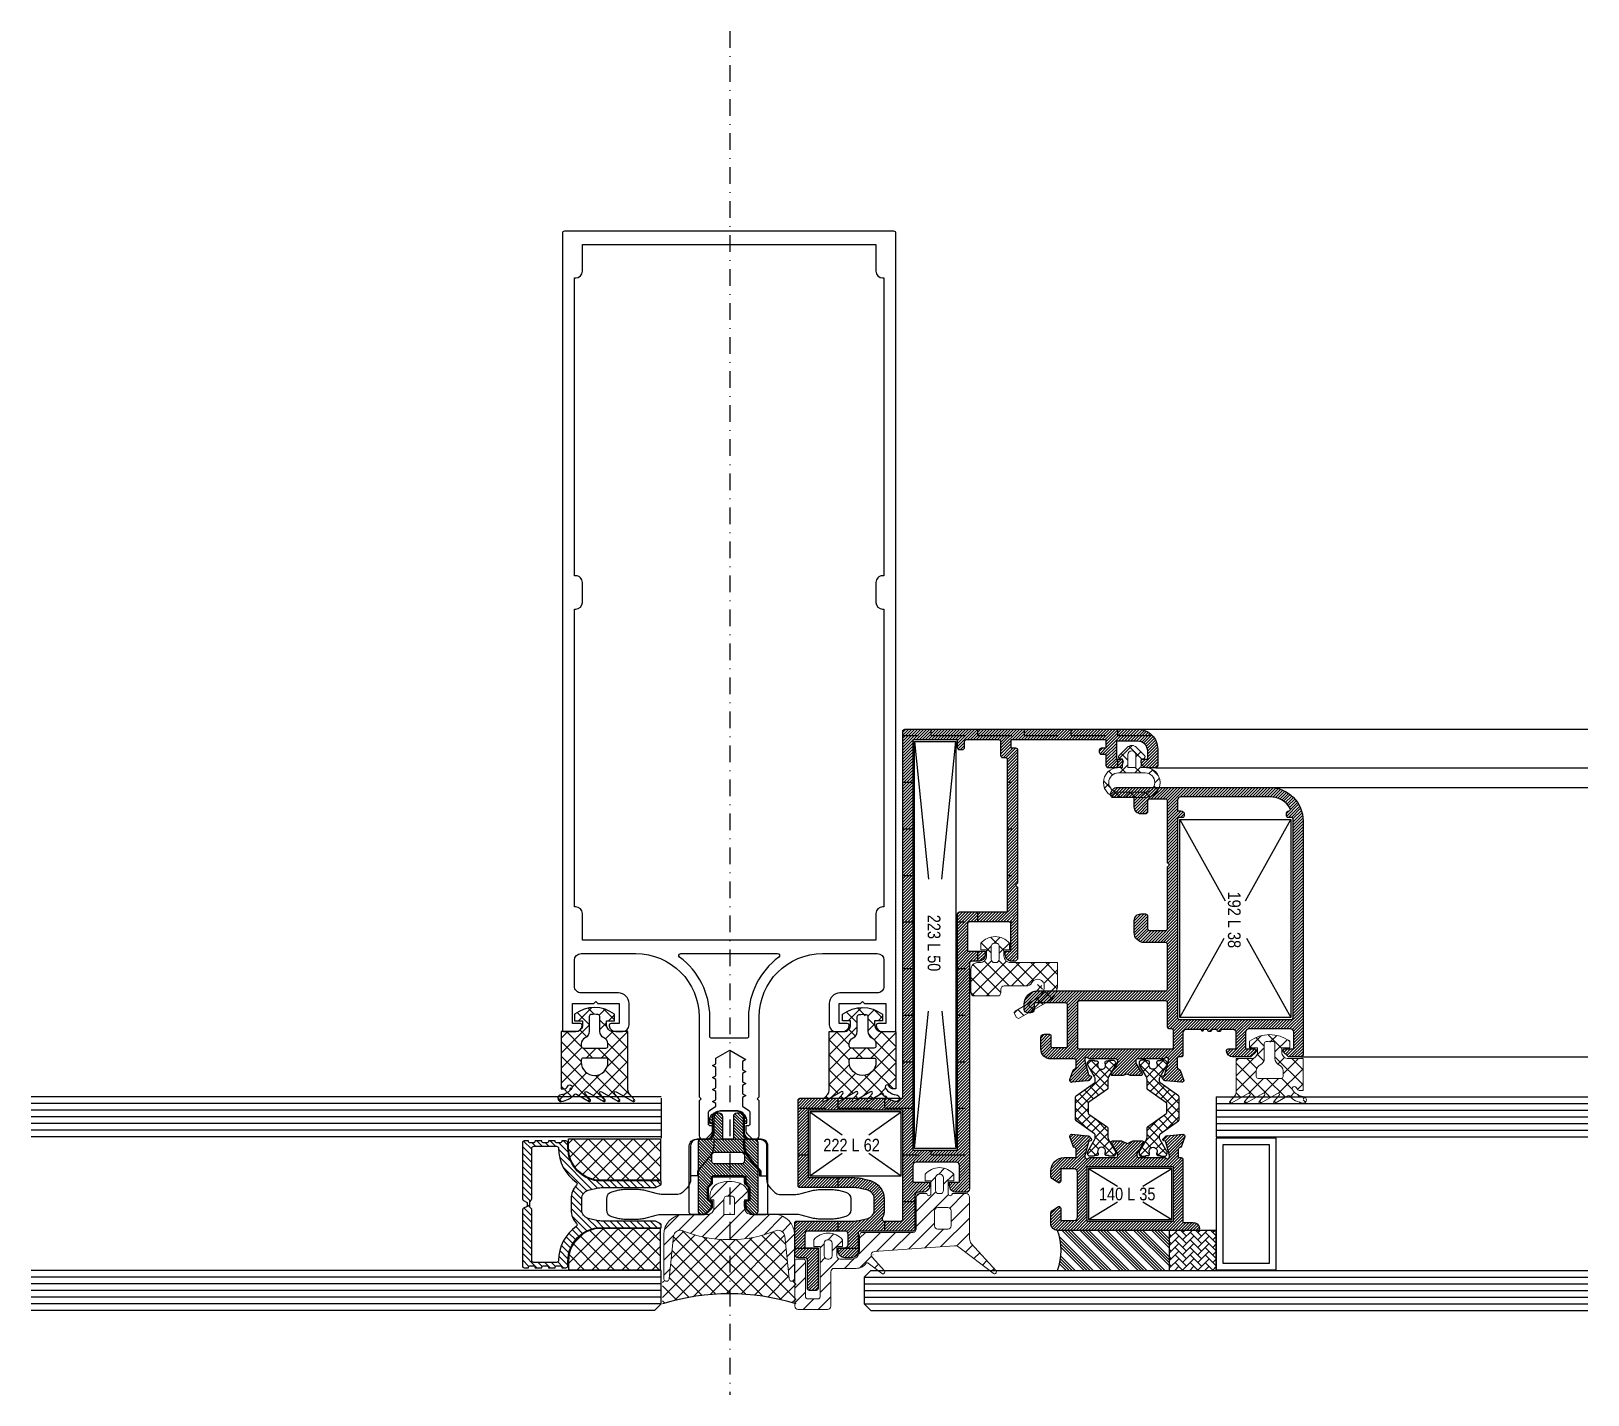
# Model space of a CAD drawing. Header units: millimetres. Extents: x -74559 to -74326, y 4013 to 4218.
import ezdxf

# ---------------------------------------------------------------- set-up
doc = ezdxf.new("R2010")
doc.units = ezdxf.units.MM
doc.linetypes.add('DASHDOT2', pattern=[0.5, 0.25, -0.125, 0, -0.125])
doc.linetypes.add('HIDDEN', pattern=[0.375, 0.25, -0.125])
for name, color, linetype in [('ART_BARIYER', 143, 'Continuous'), ('ART_BOND CITASI', 65, 'Continuous'), ('ART_CAM', 150, 'Continuous'), ('ART_FITIL', 24, 'Continuous'), ('ART_IZ', 251, 'Continuous'), ('ART_IZALATOR', 5, 'Continuous'), ('ART_KLİPS', 154, 'Continuous'), ('ART_Mlz-Aksesuar', 8, 'Continuous'), ('ART_PROFIL', 42, 'Continuous'), ('ART_SILIKON', 252, 'Continuous'), ('ART_TAKOZ', 187, 'Continuous'), ('ART_TARAMA', 251, 'Continuous'), ('ARTPROFIL AKS', 123, 'DASHDOT2')]:
    doc.layers.add(name, color=color, linetype=linetype)
doc.layers.add('KOMPOZIT', color=117, linetype='Continuous', true_color=0x567b60)
doc.layers.add('silikon', color=5, linetype='Continuous', lineweight=9)
doc.styles.add('arialnarrow', font='ARIALN.TTF')
pattern_1 = [(135, (-927.9545, -3815.8023), (-1.122532, -1.122532), []), (225, (-927.9545, -3815.8023), (1.122532, -1.122532), [])]
pattern_2 = [(45, (-1684.3434, -802.0661), (-0.6735192, 0.6735192), []), (135, (-1684.3434, -802.0661), (-0.6735192, -0.6735192), [])]
pattern_3 = [(45, (-733.0905, -3562.64838), (-0.224506403, 0.224506403), [])]
pattern_4 = [(135, (290721.3656, -3987534.911), (-1.12253201513, -1.12253201513), []), (225, (290721.3656, -3987534.911), (1.12253201513, -1.12253201513), [])]
pattern_5 = [(45, (-3982913.135, -293427.1343), (-1.12253201513, 1.12253201513), []), (135, (-3982913.135, -293427.1343), (-1.12253201513, -1.12253201513), [])]

# ---------------------------------------------------------------- blocks, each defined once
blk = doc.blocks.new('kanatlı sol dikme')
at = {"layer": 'ART_CAM'}
h = blk.add_hatch(dxfattribs=at)
h.set_pattern_fill('ANGLE', color=250)
h.set_pattern_definition([(0, (-927.9545, -3815.802), (0, 6.985), [5.08, -1.905]), (90, (-927.9545, -3815.802), (-6.985, 4e-16), [5.08, -1.905])])
edge = h.paths.add_edge_path(flags=16)
edge.add_line((23.13, -178.4), (25.64, -178.4))
edge.add_arc((25.64, -178.1), 0.3, 270, 360)
edge.add_line((25.94, -178.1), (25.94, -161.8))
edge.add_line((25.94, -161.8), (11.74, -161.8))
edge.add_line((11.74, -161.8), (11.74, -171.9))
edge.add_line((11.74, -171.9), (18.75, -171.9))
edge.add_arc((18.75, -176.7), 4.8, 75, 90, ccw=False)
edge.add_line((19.99, -172.06), (21.07, -172.35))
edge.add_arc((20.34, -175.06), 2.8, 0, 75, ccw=False)
edge.add_line((23.14, -175.06), (23.14, -175.9))
edge.add_line((23.14, -175.9), (23.14, -176.74))
edge.add_arc((20.34, -176.74), 2.8, 334.0439, 360, ccw=False)
edge.add_arc((23.13, -178.1), 0.3, 154.0439, 270)
edge = h.paths.add_edge_path(flags=16)
edge.add_arc((41.34, -131.76), 0.3, 270, 360)
edge.add_line((41.64, -131.76), (41.64, -109.26))
edge.add_arc((41.34, -109.26), 0.3, 0, 90)
edge.add_line((41.34, -108.96), (40.94, -108.96))
edge.add_arc((40.94, -108.66), 0.3, 180, 270, ccw=False)
edge.add_line((40.64, -108.66), (40.64, -106.56))
edge.add_arc((40.34, -106.56), 0.3, 0, 90)
edge.add_line((40.34, -106.26), (35.44, -106.26))
edge.add_arc((35.44, -106.56), 0.3, 90, 180)
edge.add_line((35.14, -106.56), (35.14, -107.46))
edge.add_arc((34.84, -107.46), 0.3, 270, 360, ccw=False)
edge.add_line((34.84, -107.76), (34.44, -107.76))
edge.add_arc((34.44, -107.46), 0.3, 180, 270, ccw=False)
edge.add_line((34.14, -107.46), (34.14, -106.26))
edge.add_line((34.14, -106.26), (27.44, -106.26))
edge.add_line((27.44, -106.26), (27.44, -167.8))
edge.add_line((27.44, -167.8), (34.14, -167.8))
edge.add_line((34.14, -167.8), (34.14, -132.36))
edge.add_arc((34.44, -132.36), 0.3, 90, 180, ccw=False)
edge.add_line((34.44, -132.06), (41.34, -132.06))
edge = h.paths.add_edge_path()
edge.add_line((17.24, -179.9), (11.74, -179.9))
edge.add_arc((11.74, -180.4), 0.5, 90, 180)
edge.add_line((11.24, -180.4), (11.24, -182.41))
edge.add_line((11.24, -182.41), (13.24, -182.41))
edge.add_line((13.24, -182.41), (13.24, -188.5))
edge.add_arc((12.94, -188.5), 0.3, -90, 0, ccw=False)
edge.add_line((12.94, -188.8), (11.94, -188.8))
edge.add_arc((11.94, -188.5), 0.3, 180, 270, ccw=False)
edge.add_line((11.64, -188.5), (11.64, -184.21))
edge.add_arc((11.34, -184.21), 0.3, 0, 90)
edge.add_line((11.34, -183.91), (10.24, -183.91))
edge.add_arc((10.24, -183.41), 0.5, 180, 270, ccw=False)
edge.add_line((9.74, -183.41), (9.74, -178.7))
edge.add_arc((10.04, -178.7), 0.3, 90, 180, ccw=False)
edge.add_line((10.04, -178.4), (18.75, -178.4))
edge.add_arc((18.75, -175.1), 3.3, 270, 285)
edge.add_line((19.6, -178.29), (20.68, -178))
edge.add_arc((20.34, -176.74), 1.3, 285, 360)
edge.add_line((21.64, -176.74), (21.64, -175.9))
edge.add_line((21.64, -175.9), (21.64, -175.06))
edge.add_arc((20.34, -175.06), 1.3, 0, 75)
edge.add_line((20.68, -173.8), (19.6, -173.51))
edge.add_arc((18.75, -176.7), 3.3, 75, 90)
edge.add_line((18.75, -173.4), (10.54, -173.4))
edge.add_arc((10.54, -173.1), 0.3, 180, 270, ccw=False)
edge.add_line((10.24, -173.1), (10.24, -160.3))
edge.add_arc((10.54, -160.3), 0.3, 90, 180, ccw=False)
edge.add_line((10.54, -160), (25.94, -160))
edge.add_line((25.94, -160), (25.94, -104.96))
edge.add_arc((26.24, -104.96), 0.3, 90, 180, ccw=False)
edge.add_line((26.24, -104.66), (61.14, -104.66))
edge.add_arc((61.14, -107.66), 3, 0, 90, ccw=False)
edge.add_line((64.14, -107.66), (64.14, -110.16))
edge.add_arc((63.84, -110.16), 0.3, 270, 360, ccw=False)
edge.add_line((63.84, -110.46), (62.64, -110.46))
edge.add_arc((62.64, -109.46), 1, 180, 270, ccw=False)
edge.add_arc((61.94, -109.46), 0.3, 90, 180, ccw=False)
edge.add_line((61.94, -109.16), (62.64, -109.16))
edge.add_line((62.64, -109.16), (62.64, -107.96))
edge.add_arc((61.14, -107.96), 1.5, 0, 90)
edge.add_line((61.14, -106.46), (57.94, -106.46))
edge.add_line((57.94, -106.46), (57.94, -109.16))
edge.add_line((57.94, -109.16), (58.64, -109.16))
edge.add_arc((58.64, -109.46), 0.3, 0, 90, ccw=False)
edge.add_arc((57.94, -109.46), 1, -90, 0, ccw=False)
edge.add_line((57.94, -110.46), (56.74, -110.46))
edge.add_arc((56.74, -110.16), 0.3, 180, 270, ccw=False)
edge.add_line((56.44, -110.16), (56.44, -108.46))
edge.add_line((56.44, -108.46), (55.74, -108.46))
edge.add_arc((55.74, -108.16), 0.3, 180, 270, ccw=False)
edge.add_line((55.44, -108.16), (55.44, -107.76))
edge.add_arc((55.74, -107.76), 0.3, 90, 180, ccw=False)
edge.add_line((55.74, -107.46), (56.44, -107.46))
edge.add_line((56.44, -107.46), (56.44, -106.26))
edge.add_line((56.44, -106.26), (42.14, -106.26))
edge.add_line((42.14, -106.26), (42.14, -107.46))
edge.add_line((42.14, -107.46), (42.84, -107.46))
edge.add_arc((42.84, -107.76), 0.3, 0, 90, ccw=False)
edge.add_line((43.14, -107.76), (43.14, -127.76))
edge.add_line((43.14, -127.76), (42.84, -128.06))
edge.add_line((42.84, -128.06), (43.14, -128.36))
edge.add_line((43.14, -128.36), (43.14, -138.96))
edge.add_arc((42.64, -138.96), 0.5, -90, 0, ccw=False)
edge.add_line((42.64, -139.46), (42.29, -139.46))
edge.add_arc((42.29, -138.46), 1, 180, 270, ccw=False)
edge.add_line((41.29, -138.46), (41.29, -137.96))
edge.add_line((41.29, -137.96), (42.14, -137.96))
edge.add_line((42.14, -137.96), (42.14, -133.86))
edge.add_arc((41.84, -133.86), 0.3, 0, 90)
edge.add_line((41.84, -133.56), (35.94, -133.56))
edge.add_arc((35.94, -133.86), 0.3, 90, 180)
edge.add_line((35.64, -133.86), (35.64, -137.96))
edge.add_line((35.64, -137.96), (38.29, -137.96))
edge.add_line((38.29, -137.96), (38.29, -138.46))
edge.add_arc((37.29, -138.46), 1, 270, 360, ccw=False)
edge.add_line((37.29, -139.46), (36.24, -139.46))
edge.add_arc((36.24, -139.76), 0.3, 90, 180)
edge.add_line((35.94, -139.76), (35.94, -173.6))
edge.add_arc((35.44, -173.6), 0.5, 270, 360, ccw=False)
edge.add_line((35.44, -174.1), (33.94, -174.1))
edge.add_arc((33.94, -173.1), 1, 180, 270, ccw=False)
edge.add_line((32.94, -173.1), (32.94, -172.6))
edge.add_line((32.94, -172.6), (34.44, -172.6))
edge.add_line((34.44, -172.6), (34.44, -170.1))
edge.add_arc((33.94, -170.1), 0.5, 0, 90)
edge.add_line((33.94, -169.6), (27.94, -169.6))
edge.add_arc((27.94, -170.1), 0.5, 90, 180)
edge.add_line((27.44, -170.1), (27.44, -172.6))
edge.add_line((27.44, -172.6), (29.94, -172.6))
edge.add_line((29.94, -172.6), (29.94, -173.1))
edge.add_arc((28.94, -173.1), 1, 270, 360, ccw=False)
edge.add_line((28.94, -174.1), (28.24, -174.1))
edge.add_arc((28.24, -174.6), 0.5, 90, 180)
edge.add_line((27.74, -174.6), (27.74, -179.6))
edge.add_arc((27.44, -179.6), 0.3, -90, 0, ccw=False)
edge.add_line((27.44, -179.9), (19.54, -179.9))
edge.add_arc((19.54, -180.2), 0.3, 90, 180)
edge.add_line((19.24, -180.2), (19.24, -182.91))
edge.add_arc((18.24, -182.91), 1, -90, 0, ccw=False)
edge.add_line((18.24, -183.91), (17.24, -183.91))
edge.add_arc((17.24, -182.91), 1, 180, 270, ccw=False)
edge.add_line((16.24, -182.91), (16.24, -182.41))
edge.add_line((16.24, -182.41), (17.24, -182.41))
edge.add_arc((17.24, -181.91), 0.5, 270, 360)
edge.add_line((17.74, -181.91), (17.74, -180.4))
edge.add_arc((17.24, -180.4), 0.5, 0, 90)
edge.add_line((17.24, -179.9), (12.24, -179.9))
at = {"layer": 'ART_SILIKON', "linetype": 'Continuous', "lineweight": -2}
h = blk.add_hatch(dxfattribs=at)
h.set_pattern_fill('ANSI34', color=256, scale=0.1, angle=90, style=0)
h.set_pattern_definition([(135, (-3861.3316, -1278.9078), (-1.3470384, -1.3470384), []), (135, (-3861.3316, -1278.4588), (-1.3470384, -1.3470384), []), (135, (-3861.3316, -1278.0098), (-1.3470384, -1.3470384), []), (135, (-3861.3316, -1277.5608), (-1.3470384, -1.3470384), [])])
h.paths.add_polyline_path([(49.12, -179.8, -0.175211), (49.12, -185.8), (65.87, -185.8), (65.87, -179.8)])
h = blk.add_hatch(dxfattribs=at)
h.set_pattern_fill('AR-HBONE', color=256, scale=0.2, style=0)
h.set_pattern_definition([(45, (-1980.9815, -2198.40715), (4e-16, 1.13137085), [2.4, -0.8]), (135, (-1980.4158, -2197.8415), (4e-16, 1.13137085), [2.4, -0.8])])
h.paths.add_polyline_path([(65.87, -185.8), (68.06, -185.8), (68.06, -179.8), (65.87, -179.8)])
h.paths.add_polyline_path([(68.06, -179.8), (68.06, -185.8), (72.92, -185.8), (72.92, -179.8)])
at = {"layer": 'ART_TARAMA'}
h = blk.add_hatch(dxfattribs=at)
h.set_pattern_fill('ANSI31', color=256, scale=0.1, style=0)
h.set_pattern_definition([(45, (-927.95446, -3815.80226), (-0.224506403, 0.224506403), [])])
h.paths.add_polyline_path([(35.94, -139.76, -0.414214), (36.24, -139.46), (37.29, -139.46, 0.414214), (38.29, -138.46), (38.29, -137.96), (35.64, -137.96), (35.64, -133.86, -0.414214), (35.94, -133.56), (41.84, -133.56, -0.414214), (42.14, -133.86), (42.14, -137.96), (41.29, -137.96), (41.29, -138.46, 0.414214), (42.29, -139.46), (42.64, -139.46, 0.414214), (43.14, -138.96), (43.14, -128.36), (42.84, -128.06), (43.14, -127.76), (43.14, -107.76, 0.414214), (42.84, -107.46), (42.14, -107.46), (42.14, -106.26), (56.44, -106.26), (56.44, -107.46), (55.74, -107.46, 0.414214), (55.44, -107.76), (55.44, -108.16, 0.414214), (55.74, -108.46), (56.44, -108.46), (56.44, -110.16, 0.414214), (56.74, -110.46), (57.94, -110.46, 0.414214), (58.94, -109.46, 0.414214), (58.64, -109.16), (57.94, -109.16), (57.94, -106.46), (61.14, -106.46, -0.414214), (62.64, -107.96), (62.64, -109.16), (61.94, -109.16, 0.414214), (61.64, -109.46, 0.414214), (62.64, -110.46), (63.84, -110.46, 0.414214), (64.14, -110.16), (64.14, -107.66, 0.414214), (61.14, -104.66), (26.24, -104.66, 0.414214), (25.94, -104.96), (25.94, -160), (25.41, -160, -0.409169), (24.92, -160.5, -0.09566), (23.6, -160), (21.56, -160), (20.73, -160.48, -0.8391), (20.54, -160.25), (20.75, -160), (19.36, -160), (18.53, -160.48, -0.8391), (18.34, -160.25), (18.55, -160), (17.16, -160), (16.33, -160.48, -0.8391), (16.14, -160.25), (16.35, -160), (14.96, -160), (14.13, -160.48, -0.8391), (13.94, -160.25), (14.15, -160), (10.54, -160, 0.414214), (10.24, -160.3), (10.24, -173.1, 0.414214), (10.54, -173.4), (18.75, -173.4, -0.065543), (19.6, -173.51), (20.68, -173.8, -0.339454), (21.64, -175.06), (21.64, -175.9), (21.64, -176.74, -0.339454), (20.68, -178), (19.6, -178.29, -0.065543), (18.75, -178.4), (10.04, -178.4, 0.414214), (9.74, -178.7), (9.74, -183.41, 0.414214), (10.24, -183.91), (11.34, -183.91, -0.414214), (11.64, -184.21), (11.64, -188.5, 0.414214), (11.94, -188.8), (12.94, -188.8, 0.414214), (13.24, -188.5), (13.24, -182.41), (11.24, -182.41), (11.24, -180.4, -0.414214), (11.74, -179.9), (17.24, -179.9, -0.414214), (17.74, -180.4), (17.74, -181.91, -0.414214), (17.24, -182.41), (16.24, -182.41), (16.24, -182.91, 0.414214), (17.24, -183.91), (18.24, -183.91, 0.414214), (19.24, -182.91), (19.24, -180.2, -0.414214), (19.54, -179.9), (27.44, -179.9, 0.414214), (27.74, -179.6), (27.74, -174.6, -0.414214), (28.24, -174.1), (28.94, -174.1, 0.414214), (29.94, -173.1), (29.94, -172.6), (27.44, -172.6), (27.44, -170.1, -0.414214), (27.94, -169.6), (33.94, -169.6, -0.414214), (34.44, -170.1), (34.44, -172.6), (32.94, -172.6), (32.94, -173.1, 0.414214), (33.94, -174.1), (35.44, -174.1, 0.414214), (35.94, -173.6)])
h.paths.add_polyline_path([(29.15, -132), (29.15, -141.45), (32.06, -141.45), (32.06, -132)], flags=8)
h.paths.add_polyline_path([(13.54, -168.49), (22.98, -168.49), (22.98, -165.58), (13.54, -165.58)], flags=8)
edge = h.paths.add_edge_path(flags=0)
edge.add_line((34.14, -167.8), (34.14, -132.36))
edge.add_arc((34.44, -132.36), 0.3, 90, 180, ccw=False)
edge.add_line((34.44, -132.06), (41.34, -132.06))
edge.add_arc((41.34, -131.76), 0.3, 270, 360)
edge.add_line((41.64, -131.76), (41.64, -109.26))
edge.add_arc((41.34, -109.26), 0.3, 0, 90)
edge.add_line((41.34, -108.96), (40.94, -108.96))
edge.add_arc((40.94, -108.66), 0.3, 180, 270, ccw=False)
edge.add_line((40.64, -108.66), (40.64, -106.56))
edge.add_arc((40.34, -106.56), 0.3, 0, 90)
edge.add_line((40.34, -106.26), (35.44, -106.26))
edge.add_arc((35.44, -106.56), 0.3, 90, 180)
edge.add_line((35.14, -106.56), (35.14, -107.46))
edge.add_arc((34.84, -107.46), 0.3, -90, 0, ccw=False)
edge.add_line((34.84, -107.76), (34.44, -107.76))
edge.add_arc((34.44, -107.46), 0.3, 180, 270, ccw=False)
edge.add_line((34.14, -107.46), (34.14, -106.26))
edge.add_line((34.14, -106.26), (27.44, -106.26))
edge.add_line((27.44, -106.26), (27.44, -167.8))
edge.add_line((27.44, -167.8), (34.14, -167.8))
edge = h.paths.add_edge_path(flags=0)
edge.add_line((23.14, -175.06), (23.14, -175.9))
edge.add_line((23.14, -175.9), (23.14, -176.74))
edge.add_arc((20.34, -176.74), 2.8, -25.9561, 0, ccw=False)
edge.add_arc((23.13, -178.1), 0.3, 154.0439, 270)
edge.add_line((23.13, -178.4), (25.64, -178.4))
edge.add_arc((25.64, -178.1), 0.3, 270, 360)
edge.add_line((25.94, -178.1), (25.94, -161.8))
edge.add_line((25.94, -161.8), (11.74, -161.8))
edge.add_line((11.74, -161.8), (11.74, -171.9))
edge.add_line((11.74, -171.9), (18.75, -171.9))
edge.add_arc((18.75, -176.7), 4.8, 75, 90, ccw=False)
edge.add_line((19.99, -172.06), (21.07, -172.35))
edge.add_arc((20.34, -175.06), 2.8, 0, 75, ccw=False)
at = {"layer": 'ART_TARAMA', "lineweight": -2}
h = blk.add_hatch(dxfattribs=at)
h.set_pattern_fill('ANSI37', color=256, scale=0.5, angle=90, style=0)
h.set_pattern_definition(pattern_1)
edge = h.paths.add_edge_path(flags=16)
edge.add_line((60.86, -110.41), (59.66, -110.41))
edge.add_line((59.66, -110.41), (59.66, -108.51))
edge.add_arc((60.26, -108.51), 0.6, 0, 180, ccw=False)
edge.add_line((60.86, -108.51), (60.86, -110.41))
edge = h.paths.add_edge_path(flags=16)
edge.add_line((62.26, -114.11), (58.26, -114.11))
edge.add_arc((58.26, -112.66), 1.45, 90, 270, ccw=False)
edge.add_line((58.26, -111.21), (62.26, -111.21))
edge.add_arc((62.26, -112.66), 1.45, -90, 90, ccw=False)
edge = h.paths.add_edge_path()
edge.add_line((59.56, -107.4), (58.35, -108.6))
edge.add_arc((58.56, -108.81), 0.3, 135, 270)
edge.add_line((58.56, -109.11), (58.86, -109.11))
edge.add_line((58.86, -109.11), (58.86, -110.41))
edge.add_line((58.86, -110.41), (58.26, -110.41))
edge.add_arc((58.26, -112.66), 2.25, 90, 270)
edge.add_line((58.26, -114.91), (62.26, -114.91))
edge.add_arc((62.26, -112.66), 2.25, 270, 450)
edge.add_line((62.26, -110.41), (61.66, -110.41))
edge.add_line((61.66, -110.41), (61.66, -109.11))
edge.add_line((61.66, -109.11), (61.96, -109.11))
edge.add_arc((61.96, -108.81), 0.3, 270, 405)
edge.add_line((62.17, -108.6), (60.97, -107.4))
edge.add_arc((60.26, -108.1), 1, 45, 135)
at = {"layer": 'ART_TARAMA'}
h = blk.add_hatch(dxfattribs=at)
h.set_pattern_fill('ANSI31', color=256, scale=0.1, style=0)
h.set_pattern_definition(pattern_3)
edge = h.paths.add_edge_path(flags=16)
edge.add_arc((52.42, -152.3), 0.3, 180, 270)
edge.add_line((52.42, -152.6), (66.22, -152.6))
edge.add_arc((66.22, -152.3), 0.3, 270, 360)
edge.add_line((66.52, -152.3), (66.52, -149.9))
edge.add_arc((66.22, -149.9), 0.3, 360, 450)
edge.add_line((66.22, -149.6), (65.92, -149.6))
edge.add_arc((65.92, -149.3), 0.3, 180, 270, ccw=False)
edge.add_line((65.62, -149.3), (65.62, -145.7))
edge.add_arc((65.32, -145.7), 0.3, 360, 450)
edge.add_line((65.32, -145.4), (52.42, -145.4))
edge.add_arc((52.42, -145.7), 0.3, 90, 180)
edge.add_line((52.12, -145.7), (52.12, -152.3))
edge = h.paths.add_edge_path(flags=16)
edge.add_arc((84.17, -118.15), 0.25, 0, 90)
edge.add_line((84.17, -117.9), (83.72, -117.9))
edge.add_arc((83.72, -117.6), 0.3, 180, 270, ccw=False)
edge.add_line((83.42, -117.6), (83.42, -117.4))
edge.add_arc((83.92, -117.4), 0.5, 100.4369, 180, ccw=False)
edge.add_arc((83.79, -116.66), 0.25, 280.4369, 391.244)
edge.add_arc((80.92, -118.4), 3.6, 31.244, 90)
edge.add_line((80.92, -114.8), (67.62, -114.8))
edge.add_arc((67.62, -115.3), 0.5, 90, 180)
edge.add_line((67.12, -115.3), (67.12, -116.9))
edge.add_line((67.12, -116.9), (67.62, -116.9))
edge.add_arc((67.62, -117.4), 0.5, 0, 90, ccw=False)
edge.add_line((68.12, -117.4), (68.12, -117.6))
edge.add_arc((67.82, -117.6), 0.3, -90, 0, ccw=False)
edge.add_line((67.82, -117.9), (67.37, -117.9))
edge.add_arc((67.37, -118.15), 0.25, 90, 180)
edge.add_line((67.12, -118.15), (67.12, -147.95))
edge.add_arc((67.37, -147.95), 0.25, 180, 270)
edge.add_line((67.37, -148.2), (84.17, -148.2))
edge.add_arc((84.17, -147.95), 0.25, 270, 360)
edge.add_line((84.42, -147.95), (84.42, -118.15))
edge = h.paths.add_edge_path()
edge.add_arc((62.32, -117.05), 0.3, 270, 360, ccw=False)
edge.add_line((62.32, -117.35), (61.82, -117.35))
edge.add_line((61.82, -117.35), (61.62, -117.35))
edge.add_arc((61.62, -116.35), 1, 180, 270, ccw=False)
edge.add_line((60.62, -116.35), (60.62, -114.9))
edge.add_line((60.62, -114.9), (57.42, -114.9))
edge.add_arc((57.42, -114.6), 0.3, 180, 270, ccw=False)
edge.add_line((57.12, -114.6), (57.12, -114.4))
edge.add_arc((58.12, -114.4), 1, 90, 180, ccw=False)
edge.add_line((58.12, -113.4), (80.92, -113.4))
edge.add_arc((80.92, -118.4), 5, 0, 90, ccw=False)
edge.add_line((85.92, -118.4), (85.92, -153.5))
edge.add_arc((85.62, -153.5), 0.3, 270, 360, ccw=False)
edge.add_line((85.62, -153.8), (83.93, -153.8))
edge.add_arc((83.93, -153.3), 0.5, 225, 270, ccw=False)
edge.add_line((83.58, -153.65), (83.01, -153.08))
edge.add_arc((83.21, -152.88), 0.283, 90, 225, ccw=False)
edge.add_line((83.21, -152.6), (84.52, -152.6))
edge.add_line((84.52, -152.6), (84.52, -150.1))
edge.add_arc((84.02, -150.1), 0.5, 0, 90)
edge.add_line((84.02, -149.6), (77.82, -149.6))
edge.add_arc((77.82, -150.1), 0.5, 90, 180)
edge.add_line((77.32, -150.1), (77.32, -152.6))
edge.add_line((77.32, -152.6), (78.64, -152.6))
edge.add_arc((78.64, -152.88), 0.283, -45, 90, ccw=False)
edge.add_line((78.84, -153.08), (78.27, -153.65))
edge.add_arc((77.92, -153.3), 0.5, 270, 315, ccw=False)
edge.add_line((77.92, -153.8), (75.42, -153.8))
edge.add_arc((75.42, -152.8), 1, 188.2132, 270, ccw=False)
edge.add_arc((74.72, -152.9), 0.3, 90, 188.2132, ccw=False)
edge.add_line((74.72, -152.6), (75.92, -152.6))
edge.add_line((75.92, -152.6), (75.92, -150.2))
edge.add_arc((75.42, -150.2), 0.5, 0, 90)
edge.add_line((75.42, -149.7), (73.62, -149.7))
edge.add_arc((73.32, -149.7), 0.3, -180, 0, ccw=False)
edge.add_line((73.02, -149.7), (72.22, -149.7))
edge.add_arc((71.92, -149.7), 0.3, -180, 0, ccw=False)
edge.add_line((71.62, -149.7), (71, -149.7))
edge.add_line((71, -149.7), (70.82, -150))
edge.add_line((70.82, -150), (70.65, -149.7))
edge.add_line((70.65, -149.7), (68.42, -149.7))
edge.add_arc((68.42, -150.2), 0.5, 90, 180)
edge.add_line((67.92, -150.2), (67.92, -153.5))
edge.add_arc((67.62, -153.5), 0.3, 270, 360, ccw=False)
edge.add_line((67.62, -153.8), (67.34, -153.8))
edge.add_arc((67.34, -154.1), 0.3, 90, 180)
edge.add_line((67.04, -154.1), (67.04, -155.31))
edge.add_arc((67.34, -155.31), 0.3, 180, 259.4789)
edge.add_arc((67.23, -155.9), 0.3, 20, 79.4789, ccw=False)
edge.add_line((67.51, -155.8), (68.02, -157.2))
edge.add_arc((67.74, -157.3), 0.3, -95, 20, ccw=False)
edge.add_line((67.71, -157.6), (65.35, -157.39))
edge.add_arc((65.38, -157.09), 0.3, 225, 265, ccw=False)
edge.add_line((65.16, -157.31), (64.8, -156.94))
edge.add_arc((64.94, -156.8), 0.2, 105, 225, ccw=False)
edge.add_line((64.89, -156.61), (65.06, -156.56))
edge.add_arc((65, -156.37), 0.2, 285, 345)
edge.add_line((65.2, -156.42), (65.74, -154.4))
edge.add_line((65.74, -154.4), (65.74, -154.1))
edge.add_arc((65.46, -154.2), 0.3, 19.4712, 138.1897)
edge.add_arc((65.01, -153.8), 0.3, 270, 318.1897, ccw=False)
edge.add_line((65.01, -154.1), (61.14, -154.1))
edge.add_arc((61.14, -154.4), 0.3, 90, 180)
edge.add_line((60.84, -154.4), (60.84, -154.62))
edge.add_arc((61.14, -154.62), 0.3, 180, 211.4)
edge.add_line((60.88, -154.77), (61.81, -156.3))
edge.add_arc((61.64, -156.4), 0.2, -90, 31.4, ccw=False)
edge.add_line((61.64, -156.6), (60.22, -156.6))
edge.add_arc((60.22, -155.6), 1, 236.0786, 270, ccw=False)
edge.add_arc((59.49, -156.68), 0.3, 56.0786, 123.9214)
edge.add_arc((58.77, -155.6), 1, 270, 303.9214, ccw=False)
edge.add_line((58.77, -156.6), (57.34, -156.6))
edge.add_arc((57.34, -156.4), 0.2, 148.6, 270, ccw=False)
edge.add_line((57.17, -156.3), (58.1, -154.77))
edge.add_arc((57.84, -154.62), 0.3, 328.6, 360)
edge.add_line((58.14, -154.62), (58.14, -154.4))
edge.add_arc((57.84, -154.4), 0.3, 0, 90)
edge.add_line((57.84, -154.1), (53.97, -154.1))
edge.add_arc((53.97, -153.8), 0.3, 221.8103, 270, ccw=False)
edge.add_arc((53.53, -154.2), 0.3, 41.8103, 160.5288)
edge.add_line((53.24, -154.1), (53.24, -154.4))
edge.add_line((53.24, -154.4), (53.78, -156.42))
edge.add_arc((53.98, -156.37), 0.2, 195, 255)
edge.add_line((53.93, -156.56), (54.09, -156.61))
edge.add_arc((54.04, -156.8), 0.2, -45, 75, ccw=False)
edge.add_line((54.18, -156.94), (53.82, -157.31))
edge.add_arc((53.6, -157.09), 0.3, 275, 315, ccw=False)
edge.add_line((53.63, -157.39), (51.27, -157.6))
edge.add_arc((51.24, -157.3), 0.3, 160, 275, ccw=False)
edge.add_line((50.96, -157.2), (51.47, -155.8))
edge.add_arc((51.75, -155.9), 0.3, 100.5211, 160, ccw=False)
edge.add_arc((51.64, -155.31), 0.3, 280.5211, 360)
edge.add_line((51.94, -155.31), (51.94, -154.4))
edge.add_arc((51.64, -154.4), 0.3, 360, 450)
edge.add_line((51.64, -154.1), (48.12, -154.1))
edge.add_arc((48.12, -152.6), 1.5, 180, 270, ccw=False)
edge.add_line((46.62, -152.6), (46.62, -150.9))
edge.add_arc((47.12, -150.9), 0.5, 90, 180, ccw=False)
edge.add_line((47.12, -150.4), (47.92, -150.4))
edge.add_arc((47.92, -150.6), 0.2, 0, 90, ccw=False)
edge.add_line((48.12, -150.6), (48.12, -152.1))
edge.add_arc((48.42, -152.1), 0.3, 180, 270)
edge.add_line((48.42, -152.4), (50.32, -152.4))
edge.add_arc((50.32, -152.1), 0.3, 270, 360)
edge.add_line((50.62, -152.1), (50.62, -146))
edge.add_arc((50.32, -146), 0.3, 360, 450)
edge.add_line((50.32, -145.7), (45.62, -145.7))
edge.add_line((45.62, -145.7), (45.62, -146.7))
edge.add_arc((45.12, -146.7), 0.5, -90, 0, ccw=False)
edge.add_line((45.12, -147.2), (44.62, -147.2))
edge.add_arc((44.62, -146.7), 0.5, 180, 270, ccw=False)
edge.add_line((44.12, -146.7), (44.12, -145.9))
edge.add_arc((46.12, -145.9), 2, 90, 180, ccw=False)
edge.add_line((46.12, -143.9), (65.32, -143.9))
edge.add_arc((65.32, -143.6), 0.3, 270, 360)
edge.add_line((65.62, -143.6), (65.62, -136.95))
edge.add_arc((65.32, -136.95), 0.3, 0, 90)
edge.add_line((65.32, -136.65), (62.12, -136.65))
edge.add_arc((62.12, -135.15), 1.5, 180, 270, ccw=False)
edge.add_line((60.62, -135.15), (60.62, -133.35))
edge.add_arc((61.62, -133.35), 1, 90, 180, ccw=False)
edge.add_line((61.62, -132.35), (61.82, -132.35))
edge.add_line((61.82, -132.35), (62.32, -132.35))
edge.add_arc((62.32, -132.65), 0.3, 0, 90, ccw=False)
edge.add_line((62.62, -132.65), (62.62, -134.55))
edge.add_arc((62.92, -134.55), 0.3, 180, 270)
edge.add_line((62.92, -134.85), (65.32, -134.85))
edge.add_arc((65.32, -134.55), 0.3, 270, 360)
edge.add_line((65.62, -134.55), (65.62, -125.3))
edge.add_line((65.62, -125.3), (65.92, -125))
edge.add_line((65.92, -125), (65.62, -124.7))
edge.add_line((65.62, -124.7), (65.62, -115.45))
edge.add_arc((65.32, -115.45), 0.3, 0, 90)
edge.add_line((65.32, -115.15), (62.92, -115.15))
edge.add_arc((62.92, -115.45), 0.3, 90, 180)
edge.add_line((62.62, -115.45), (62.62, -117.05))
at = {"layer": 'ART_TARAMA', "lineweight": -2}
h = blk.add_hatch(dxfattribs=at)
h.set_pattern_fill('ANSI37', color=256, scale=0.5, angle=90, style=0)
h.set_pattern_definition(pattern_1)
edge = h.paths.add_edge_path()
edge.add_line((41.09, -138.66), (41.09, -137.76))
edge.add_line((41.09, -137.76), (41.94, -137.76))
edge.add_line((41.94, -137.76), (41.94, -136.76))
edge.add_arc((39.79, -138.57), 2.81, 40.1122, 139.8878)
edge.add_line((37.64, -136.76), (37.64, -137.76))
edge.add_line((37.64, -137.76), (38.49, -137.76))
edge.add_line((38.49, -137.76), (38.49, -138.66))
edge.add_arc((37.49, -138.66), 1, -90, 0, ccw=False)
edge.add_line((37.49, -139.66), (37.14, -139.66))
edge.add_arc((37.14, -140.66), 1, 90, 180)
edge.add_line((36.14, -140.66), (36.14, -144.16))
edge.add_arc((36.64, -144.16), 0.5, 180, 270)
edge.add_line((36.64, -144.66), (40.14, -144.66))
edge.add_arc((40.14, -144.16), 0.5, 270, 360)
edge.add_line((40.64, -144.16), (40.64, -143.66))
edge.add_arc((41.14, -143.66), 0.5, 90, 180, ccw=False)
edge.add_line((41.14, -143.16), (44.41, -143.16))
edge.add_arc((44.41, -142.16), 1, 270, 330)
edge.add_arc((46.14, -143.16), 1, -2.7148, 150, ccw=False)
edge.add_arc((45.14, -143.27), 2, -60, 1.9196, ccw=False)
edge.add_line((46.14, -145), (42.79, -146.94))
edge.add_arc((42.94, -147.2), 0.3, 120, 210)
edge.add_line((42.68, -147.35), (42.98, -147.87))
edge.add_arc((43.24, -147.72), 0.3, 210, 300)
edge.add_line((43.39, -147.98), (47.64, -145.52))
edge.add_arc((46.14, -142.92), 3, 300, 360)
edge.add_line((49.14, -142.92), (49.14, -139.66))
edge.add_line((49.14, -139.66), (42.09, -139.66))
edge.add_arc((42.09, -138.66), 1, 180, 270, ccw=False)
edge = h.paths.add_edge_path(flags=16)
edge.add_arc((39.89, -137.26), 0.5, 0, 86.5148)
edge.add_line((39.92, -136.76), (39.66, -136.76))
edge.add_arc((39.69, -137.26), 0.5, 93.4852, 180)
edge.add_line((39.19, -137.26), (39.19, -139.16))
edge.add_arc((39.69, -139.16), 0.5, 180, 270)
edge.add_line((39.69, -139.66), (39.89, -139.66))
edge.add_arc((39.89, -139.16), 0.5, 270, 360)
edge.add_line((40.39, -139.16), (40.39, -137.26))
h = blk.add_hatch(dxfattribs=at)
h.set_pattern_fill('ANSI37', color=256, scale=0.5, angle=90, style=0)
h.set_pattern_definition(pattern_4)
edge = h.paths.add_edge_path()
edge.add_line((-15.26, -150), (-17.46, -150))
edge.add_arc((-17.46, -149), 1, -180, -90, ccw=False)
edge.add_line((-18.46, -149), (-18.46, -148.4))
edge.add_line((-18.46, -148.4), (-17.26, -148.4))
edge.add_line((-17.26, -148.4), (-17.26, -147.4))
edge.add_arc((-20.26, -151.4), 5, -306.8699, -233.1301)
edge.add_line((-23.26, -147.4), (-23.26, -148.4))
edge.add_line((-23.26, -148.4), (-22.06, -148.4))
edge.add_line((-22.06, -148.4), (-22.06, -149))
edge.add_arc((-23.06, -149), 1, -90, 0, ccw=False)
edge.add_line((-23.06, -150), (-25.26, -150))
edge.add_line((-25.26, -150), (-25.26, -158.59))
edge.add_line((-25.26, -158.59), (-24.86, -158.59))
edge.add_arc((-24.86, -157.94), 0.65, -90, -21.5907)
edge.add_arc((-23.96, -158.3), 0.327, -395.4303, -201.5907, ccw=False)
edge.add_arc((-25.68, -157.11), 2.42, -80.3093, -34.8025, ccw=False)
edge.add_arc((-25.26, -160), 0.5, -268.4854, -90.9722)
edge.add_arc((-25.9, -156.84), 3.72, -80.1515, -43.5)
edge.add_arc((-23.08, -159.55), 0.2, -300, -231.6143, ccw=False)
edge.add_line((-22.98, -159.38), (-21.08, -160.48))
edge.add_arc((-21, -160.35), 0.15, -120, 40)
edge.add_line((-20.89, -160.25), (-21.68, -159.31))
edge.add_arc((-21.52, -159.18), 0.2, -300, -140, ccw=False)
edge.add_line((-21.42, -159.01), (-18.88, -160.48))
edge.add_arc((-18.8, -160.35), 0.15, -120, 40)
edge.add_line((-18.69, -160.25), (-19.48, -159.31))
edge.add_arc((-19.32, -159.18), 0.2, -300, -140, ccw=False)
edge.add_line((-19.22, -159.01), (-16.68, -160.48))
edge.add_arc((-16.6, -160.35), 0.15, -120, 40)
edge.add_line((-16.49, -160.25), (-17.28, -159.31))
edge.add_arc((-17.12, -159.18), 0.2, -300, -140, ccw=False)
edge.add_line((-17.02, -159.01), (-14.48, -160.48))
edge.add_arc((-14.4, -160.35), 0.15, -120, 40)
edge.add_line((-14.29, -160.25), (-15.02, -159.37))
edge.add_arc((-14.26, -158.73), 1, -180, -140, ccw=False)
edge.add_line((-15.26, -158.73), (-15.26, -150))
edge = h.paths.add_edge_path(flags=16)
edge.add_line((-22.26, -154.26), (-22.26, -154.59))
edge.add_arc((-20.26, -154.59), 2, -180, 0)
edge.add_line((-18.26, -154.59), (-18.26, -154.26))
edge.add_arc((-18.56, -154.26), 0.3, -360, -270)
edge.add_line((-18.56, -153.96), (-21.96, -153.96))
edge.add_arc((-21.96, -154.26), 0.3, -270, -180)
edge = h.paths.add_edge_path(flags=17)
edge.add_line((-19.46, -150), (-19.46, -147.73))
edge.add_arc((-19.76, -147.73), 0.3, 0, 82.2336)
edge.add_arc((-20.26, -151.4), 4, -277.7664, -262.2336)
edge.add_arc((-20.76, -147.73), 0.3, -262.2336, -180)
edge.add_line((-21.06, -147.73), (-21.06, -150))
edge.add_arc((-22.06, -150), 1, -426.4218, -360, ccw=False)
edge.add_arc((-21.26, -151.83), 1, -246.4218, -180)
edge.add_line((-22.26, -151.83), (-22.26, -152.16))
edge.add_arc((-21.96, -152.16), 0.3, -180, -90)
edge.add_line((-21.96, -152.46), (-18.56, -152.46))
edge.add_arc((-18.56, -152.16), 0.3, -90, 0)
edge.add_line((-18.26, -152.16), (-18.26, -151.83))
edge.add_arc((-19.26, -151.83), 1, -360, -293.5782)
edge.add_arc((-18.46, -150), 1, -180, -113.5782, ccw=False)
h = blk.add_hatch(dxfattribs=at)
h.set_pattern_fill('ANSI37', color=256, scale=0.5, angle=90, style=0)
h.set_pattern_definition(pattern_4)
edge = h.paths.add_edge_path()
edge.add_line((14.91, -150), (17.11, -150))
edge.add_arc((17.11, -149), 1, 270, 360)
edge.add_line((18.11, -149), (18.11, -148.4))
edge.add_line((18.11, -148.4), (16.91, -148.4))
edge.add_line((16.91, -148.4), (16.91, -147.4))
edge.add_arc((19.91, -151.4), 5, 413.1301, 486.8699, ccw=False)
edge.add_line((22.91, -147.4), (22.91, -148.4))
edge.add_line((22.91, -148.4), (21.71, -148.4))
edge.add_line((21.71, -148.4), (21.71, -149))
edge.add_arc((22.71, -149), 1, 180, 270)
edge.add_line((22.71, -150), (24.91, -150))
edge.add_line((24.91, -150), (24.91, -158.59))
edge.add_line((24.91, -158.59), (24.52, -158.59))
edge.add_arc((24.52, -157.94), 0.65, 201.5907, 270, ccw=False)
edge.add_arc((23.61, -158.3), 0.327, 381.5907, 575.4303)
edge.add_arc((25.33, -157.11), 2.42, 214.8025, 260.3093)
edge.add_arc((24.91, -160), 0.5, 270.9722, 448.4854, ccw=False)
edge.add_arc((25.56, -156.84), 3.72, 223.5, 260.1515, ccw=False)
edge.add_arc((22.74, -159.55), 0.2, 411.6143, 480)
edge.add_line((22.64, -159.38), (20.73, -160.48))
edge.add_arc((20.66, -160.35), 0.15, 140, 300, ccw=False)
edge.add_line((20.54, -160.25), (21.33, -159.31))
edge.add_arc((21.18, -159.18), 0.2, 320, 480)
edge.add_line((21.08, -159.01), (18.53, -160.48))
edge.add_arc((18.46, -160.35), 0.15, 140, 300, ccw=False)
edge.add_line((18.34, -160.25), (19.13, -159.31))
edge.add_arc((18.98, -159.18), 0.2, 320, 480)
edge.add_line((18.88, -159.01), (16.33, -160.48))
edge.add_arc((16.26, -160.35), 0.15, 140, 300, ccw=False)
edge.add_line((16.14, -160.25), (16.93, -159.31))
edge.add_arc((16.78, -159.18), 0.2, 320, 480)
edge.add_line((16.68, -159.01), (14.13, -160.48))
edge.add_arc((14.06, -160.35), 0.15, 140, 300, ccw=False)
edge.add_line((13.94, -160.25), (14.68, -159.37))
edge.add_arc((13.91, -158.73), 1, 320, 360)
edge.add_line((14.91, -158.73), (14.91, -150))
edge = h.paths.add_edge_path(flags=16)
edge.add_line((21.91, -154.26), (21.91, -154.59))
edge.add_arc((19.91, -154.59), 2, 180, 360, ccw=False)
edge.add_line((17.91, -154.59), (17.91, -154.26))
edge.add_arc((18.21, -154.26), 0.3, 450, 540, ccw=False)
edge.add_line((18.21, -153.96), (21.61, -153.96))
edge.add_arc((21.61, -154.26), 0.3, 360, 450, ccw=False)
edge = h.paths.add_edge_path(flags=17)
edge.add_line((19.11, -150), (19.11, -147.73))
edge.add_arc((19.41, -147.73), 0.3, 97.7664, 180, ccw=False)
edge.add_arc((19.91, -151.4), 4, 442.2336, 457.7664, ccw=False)
edge.add_arc((20.41, -147.73), 0.3, 360, 442.2336, ccw=False)
edge.add_line((20.71, -147.73), (20.71, -150))
edge.add_arc((21.71, -150), 1, 540, 606.4218)
edge.add_arc((20.91, -151.83), 1, 360, 426.4218, ccw=False)
edge.add_line((21.91, -151.83), (21.91, -152.16))
edge.add_arc((21.61, -152.16), 0.3, 270, 360, ccw=False)
edge.add_line((21.61, -152.46), (18.21, -152.46))
edge.add_arc((18.21, -152.16), 0.3, 180, 270, ccw=False)
edge.add_line((17.91, -152.16), (17.91, -151.83))
edge.add_arc((18.91, -151.83), 1, 473.5782, 540, ccw=False)
edge.add_arc((18.11, -150), 1, 293.5782, 360)
h = blk.add_hatch(dxfattribs=at)
h.set_pattern_fill('ANSI37', color=256, scale=0.5, angle=90, style=0)
h.set_pattern_definition(pattern_1)
edge = h.paths.add_edge_path()
edge.add_arc((78.12, -153.05), 1, 270, 360)
edge.add_line((79.12, -153.05), (79.12, -152.45))
edge.add_line((79.12, -152.45), (77.92, -152.45))
edge.add_line((77.92, -152.45), (77.92, -151.45))
edge.add_arc((80.92, -155.45), 5, 53.1301, 126.8699, ccw=False)
edge.add_line((83.92, -151.45), (83.92, -152.45))
edge.add_line((83.92, -152.45), (82.72, -152.45))
edge.add_line((82.72, -152.45), (82.72, -153.05))
edge.add_arc((83.72, -153.05), 1, 180, 270)
edge.add_line((83.72, -154.05), (85.92, -154.05))
edge.add_line((85.92, -154.05), (85.92, -158.84))
edge.add_line((85.92, -158.84), (85.53, -158.84))
edge.add_arc((85.53, -158.19), 0.65, 201.5907, 270, ccw=False)
edge.add_arc((84.62, -158.55), 0.327, 21.5907, 215.4303)
edge.add_arc((86.35, -157.36), 2.42, 214.8025, 260.3093)
edge.add_arc((85.92, -160.25), 0.5, -89.0278, 88.4854, ccw=False)
edge.add_arc((86.57, -157.09), 3.72, 223.5, 260.1515, ccw=False)
edge.add_arc((83.75, -159.8), 0.2, 51.6143, 120)
edge.add_line((83.65, -159.63), (81.74, -160.73))
edge.add_arc((81.67, -160.6), 0.15, 140, 300, ccw=False)
edge.add_line((81.55, -160.5), (82.34, -159.56))
edge.add_arc((82.19, -159.43), 0.2, 320, 480)
edge.add_line((82.09, -159.26), (79.54, -160.73))
edge.add_arc((79.47, -160.6), 0.15, 140, 300, ccw=False)
edge.add_line((79.35, -160.5), (80.14, -159.56))
edge.add_arc((79.99, -159.43), 0.2, 320, 480)
edge.add_line((79.89, -159.26), (77.34, -160.73))
edge.add_arc((77.27, -160.6), 0.15, 140, 300, ccw=False)
edge.add_line((77.15, -160.5), (77.94, -159.56))
edge.add_arc((77.79, -159.43), 0.2, 320, 480)
edge.add_line((77.69, -159.26), (75.14, -160.73))
edge.add_arc((75.07, -160.6), 0.15, 140, 300, ccw=False)
edge.add_line((74.95, -160.5), (75.69, -159.62))
edge.add_arc((74.92, -158.98), 1, 320, 360)
edge.add_line((75.92, -158.98), (75.92, -154.05))
edge.add_line((75.92, -154.05), (78.12, -154.05))
edge = h.paths.add_edge_path(flags=16)
edge.add_line((80.12, -154.05), (80.12, -151.78))
edge.add_arc((80.42, -151.78), 0.3, 97.7664, 180, ccw=False)
edge.add_arc((80.92, -155.45), 4, 82.2336, 97.7664, ccw=False)
edge.add_arc((81.42, -151.78), 0.3, 0, 82.2336, ccw=False)
edge.add_line((81.72, -151.78), (81.72, -154.05))
edge.add_arc((82.72, -154.05), 1, 180, 246.4218)
edge.add_arc((81.92, -155.88), 1, 0, 66.4218, ccw=False)
edge.add_line((82.92, -155.88), (82.92, -156.71))
edge.add_arc((82.62, -156.71), 0.3, -90, 0, ccw=False)
edge.add_line((82.62, -157.01), (79.22, -157.01))
edge.add_arc((79.22, -156.71), 0.3, 180, 270, ccw=False)
edge.add_line((78.92, -156.71), (78.92, -155.88))
edge.add_arc((79.92, -155.88), 1, 113.5782, 180, ccw=False)
edge.add_arc((79.12, -154.05), 1, 293.5782, 360)
at = {"layer": 'ART_TARAMA'}
h = blk.add_hatch(dxfattribs=at)
h.set_pattern_fill('ANSI37', color=256, scale=0.3, style=0)
h.set_pattern_definition(pattern_2)
edge = h.paths.add_edge_path()
edge.add_arc((53.84, -168.09), 0.2, 150, 180)
edge.add_line((53.64, -168.09), (53.64, -168.3))
edge.add_arc((54.04, -168.3), 0.4, 180, 270)
edge.add_line((54.04, -168.7), (54.64, -168.7))
edge.add_line((54.64, -168.7), (54.64, -168.6))
edge.add_line((54.64, -168.6), (55.01, -168.6))
edge.add_arc((55.01, -168.4), 0.2, 270, 360)
edge.add_line((55.21, -168.4), (55.21, -168.29))
edge.add_arc((55.01, -168.29), 0.2, 360, 385.0078)
edge.add_arc((55.74, -167.95), 0.6, -25.0078, 205.0078, ccw=False)
edge.add_arc((56.46, -168.29), 0.2, 154.9922, 180)
edge.add_line((56.26, -168.29), (56.26, -168.4))
edge.add_arc((56.46, -168.4), 0.2, 180, 270)
edge.add_line((56.46, -168.6), (56.84, -168.6))
edge.add_line((56.84, -168.6), (56.84, -168.7))
edge.add_line((56.84, -168.7), (57.44, -168.7))
edge.add_arc((57.44, -168.3), 0.4, 270, 360)
edge.add_line((57.84, -168.3), (57.84, -168.09))
edge.add_arc((57.64, -168.09), 0.2, 360, 390)
edge.add_line((57.81, -167.99), (56.79, -166.23))
edge.add_arc((57.49, -165.83), 0.8, 180, 210, ccw=False)
edge.add_line((56.69, -165.83), (56.69, -164.51))
edge.add_arc((56.49, -164.51), 0.2, 360, 415)
edge.add_line((56.6, -164.35), (53.82, -162.4))
edge.add_arc((53.94, -162.24), 0.2, 180, 235, ccw=False)
edge.add_line((53.74, -162.24), (53.74, -160.76))
edge.add_arc((53.94, -160.76), 0.2, 125, 180, ccw=False)
edge.add_line((53.82, -160.59), (56.6, -158.65))
edge.add_arc((56.49, -158.48), 0.2, 305, 360)
edge.add_line((56.69, -158.48), (56.69, -157.17))
edge.add_arc((57.49, -157.17), 0.8, 150, 180, ccw=False)
edge.add_line((56.79, -156.77), (57.81, -155.01))
edge.add_arc((57.64, -154.91), 0.2, 330, 360)
edge.add_line((57.84, -154.91), (57.84, -154.7))
edge.add_arc((57.44, -154.7), 0.4, 0, 90)
edge.add_line((57.44, -154.3), (56.84, -154.3))
edge.add_line((56.84, -154.3), (56.84, -154.4))
edge.add_line((56.84, -154.4), (56.46, -154.4))
edge.add_arc((56.46, -154.6), 0.2, 90, 180)
edge.add_line((56.26, -154.6), (56.26, -154.71))
edge.add_arc((56.46, -154.71), 0.2, 180, 205.0078)
edge.add_arc((55.74, -155.05), 0.6, -205.0078, 25.0078, ccw=False)
edge.add_arc((55.01, -154.71), 0.2, 334.9922, 360)
edge.add_line((55.21, -154.71), (55.21, -154.6))
edge.add_arc((55.01, -154.6), 0.2, 0, 90)
edge.add_line((55.01, -154.4), (54.64, -154.4))
edge.add_line((54.64, -154.4), (54.64, -154.3))
edge.add_line((54.64, -154.3), (54.04, -154.3))
edge.add_arc((54.04, -154.7), 0.4, 90, 180)
edge.add_line((53.64, -154.7), (53.64, -154.91))
edge.add_arc((53.84, -154.91), 0.2, 180, 210)
edge.add_line((53.66, -155.01), (54.68, -156.77))
edge.add_arc((53.99, -157.17), 0.8, 0, 30, ccw=False)
edge.add_line((54.79, -157.17), (54.79, -157.44))
edge.add_arc((54.49, -157.44), 0.3, -55, 0, ccw=False)
edge.add_line((54.66, -157.69), (51.92, -159.61))
edge.add_arc((52.04, -159.77), 0.2, 125, 180)
edge.add_line((51.84, -159.77), (51.84, -163.23))
edge.add_arc((52.04, -163.23), 0.2, 180, 235)
edge.add_line((51.92, -163.39), (54.66, -165.31))
edge.add_arc((54.49, -165.56), 0.3, 0, 55, ccw=False)
edge.add_line((54.79, -165.56), (54.79, -165.83))
edge.add_arc((53.99, -165.83), 0.8, 330, 360, ccw=False)
edge.add_line((54.68, -166.23), (53.66, -167.99))
edge = h.paths.add_edge_path()
edge.add_arc((65.35, -168.09), 0.2, 0, 30)
edge.add_arc((65.35, -168.09), 0.2, 0, 30, ccw=False)
h = blk.add_hatch(dxfattribs=at)
h.set_pattern_fill('ANSI37', color=256, scale=0.3, style=0)
h.set_pattern_definition(pattern_2)
edge = h.paths.add_edge_path()
edge.add_arc((65.35, -168.09), 0.2, 360, 390, ccw=False)
edge.add_line((65.55, -168.09), (65.55, -168.3))
edge.add_arc((65.15, -168.3), 0.4, 270, 360, ccw=False)
edge.add_line((65.15, -168.7), (64.55, -168.7))
edge.add_line((64.55, -168.7), (64.55, -168.6))
edge.add_line((64.55, -168.6), (64.18, -168.6))
edge.add_arc((64.18, -168.4), 0.2, 180, 270, ccw=False)
edge.add_line((63.98, -168.4), (63.98, -168.29))
edge.add_arc((64.18, -168.29), 0.2, 154.9922, 180, ccw=False)
edge.add_arc((63.45, -167.95), 0.6, 334.9922, 565.0078)
edge.add_arc((62.73, -168.29), 0.2, 360, 385.0078, ccw=False)
edge.add_line((62.93, -168.29), (62.93, -168.4))
edge.add_arc((62.73, -168.4), 0.2, 270, 360, ccw=False)
edge.add_line((62.73, -168.6), (62.35, -168.6))
edge.add_line((62.35, -168.6), (62.35, -168.7))
edge.add_line((62.35, -168.7), (61.75, -168.7))
edge.add_arc((61.75, -168.3), 0.4, 180, 270, ccw=False)
edge.add_line((61.35, -168.3), (61.35, -168.09))
edge.add_arc((61.55, -168.09), 0.2, 150, 180, ccw=False)
edge.add_line((61.38, -167.99), (62.4, -166.23))
edge.add_arc((61.7, -165.83), 0.8, 330, 360)
edge.add_line((62.5, -165.83), (62.5, -164.51))
edge.add_arc((62.7, -164.51), 0.2, 125, 180, ccw=False)
edge.add_line((62.59, -164.35), (65.37, -162.4))
edge.add_arc((65.25, -162.24), 0.2, 305, 360)
edge.add_line((65.45, -162.24), (65.45, -160.76))
edge.add_arc((65.25, -160.76), 0.2, 360, 415)
edge.add_line((65.37, -160.59), (62.59, -158.65))
edge.add_arc((62.7, -158.48), 0.2, 180, 235, ccw=False)
edge.add_line((62.5, -158.48), (62.5, -157.17))
edge.add_arc((61.7, -157.17), 0.8, 360, 390)
edge.add_line((62.4, -156.77), (61.38, -155.01))
edge.add_arc((61.55, -154.91), 0.2, 180, 210, ccw=False)
edge.add_line((61.35, -154.91), (61.35, -154.7))
edge.add_arc((61.75, -154.7), 0.4, 450, 540, ccw=False)
edge.add_line((61.75, -154.3), (62.35, -154.3))
edge.add_line((62.35, -154.3), (62.35, -154.4))
edge.add_line((62.35, -154.4), (62.73, -154.4))
edge.add_arc((62.73, -154.6), 0.2, 360, 450, ccw=False)
edge.add_line((62.93, -154.6), (62.93, -154.71))
edge.add_arc((62.73, -154.71), 0.2, 334.9922, 360, ccw=False)
edge.add_arc((63.45, -155.05), 0.6, 514.9922, 745.0078)
edge.add_arc((64.18, -154.71), 0.2, 180, 205.0078, ccw=False)
edge.add_line((63.98, -154.71), (63.98, -154.6))
edge.add_arc((64.18, -154.6), 0.2, 450, 540, ccw=False)
edge.add_line((64.18, -154.4), (64.55, -154.4))
edge.add_line((64.55, -154.4), (64.55, -154.3))
edge.add_line((64.55, -154.3), (65.15, -154.3))
edge.add_arc((65.15, -154.7), 0.4, 360, 450, ccw=False)
edge.add_line((65.55, -154.7), (65.55, -154.91))
edge.add_arc((65.35, -154.91), 0.2, 330, 360, ccw=False)
edge.add_line((65.53, -155.01), (64.51, -156.77))
edge.add_arc((65.2, -157.17), 0.8, 510, 540)
edge.add_line((64.4, -157.17), (64.4, -157.44))
edge.add_arc((64.7, -157.44), 0.3, 540, 595)
edge.add_line((64.53, -157.69), (67.27, -159.61))
edge.add_arc((67.15, -159.77), 0.2, 360, 415, ccw=False)
edge.add_line((67.35, -159.77), (67.35, -163.23))
edge.add_arc((67.15, -163.23), 0.2, 305, 360, ccw=False)
edge.add_line((67.27, -163.39), (64.53, -165.31))
edge.add_arc((64.7, -165.56), 0.3, 485, 540)
edge.add_line((64.4, -165.56), (64.4, -165.83))
edge.add_arc((65.2, -165.83), 0.8, 180, 210)
edge.add_line((64.51, -166.23), (65.53, -167.99))
edge = h.paths.add_edge_path()
edge.add_arc((53.84, -168.09), 0.2, 510, 540, ccw=False)
edge.add_arc((53.84, -168.09), 0.2, 510, 540)
h = blk.add_hatch(dxfattribs=at)
h.set_pattern_fill('ANSI31', color=256, scale=0.1, angle=270, style=0)
h.set_pattern_definition([(315, (-733.0905, -3562.64838), (0.224506403, 0.224506403), [])])
edge = h.paths.add_edge_path(flags=16)
edge.add_arc((1.74, -168.64), 0.5, 0, 90)
edge.add_line((1.74, -168.14), (-2.26, -168.14))
edge.add_arc((-2.26, -168.64), 0.5, 90, 180)
edge.add_line((-2.76, -168.64), (-2.76, -169.3))
edge.add_arc((-2.26, -169.3), 0.5, 180, 270)
edge.add_line((-2.26, -169.8), (1.74, -169.8))
edge.add_arc((1.74, -169.3), 0.5, 270, 360)
edge.add_line((2.24, -169.3), (2.24, -168.64))
edge = h.paths.add_edge_path()
edge.add_arc((-3.97, -176.9), 0.5, 270, 315)
edge.add_line((-3.61, -177.25), (-2.91, -176.55))
edge.add_arc((-3.26, -176.19), 0.5, 315, 360)
edge.add_line((-2.76, -176.19), (-2.76, -175.4))
edge.add_line((-2.76, -175.4), (-3.06, -175.4))
edge.add_arc((-3.06, -175.1), 0.3, 180, 270, ccw=False)
edge.add_line((-3.36, -175.1), (-3.36, -173.4))
edge.add_line((-3.36, -173.4), (-2.91, -172.95))
edge.add_arc((-3.26, -172.59), 0.5, 315, 360)
edge.add_line((-2.76, -172.59), (-2.76, -172.1))
edge.add_arc((-2.46, -172.1), 0.3, 90, 180, ccw=False)
edge.add_line((-2.46, -171.8), (1.94, -171.8))
edge.add_arc((1.94, -172.1), 0.3, 0, 90, ccw=False)
edge.add_line((2.24, -172.1), (2.24, -172.59))
edge.add_arc((2.74, -172.59), 0.5, 180, 225)
edge.add_line((2.39, -172.95), (2.84, -173.4))
edge.add_line((2.84, -173.4), (2.84, -175.1))
edge.add_arc((2.54, -175.1), 0.3, -90, 0, ccw=False)
edge.add_line((2.54, -175.4), (2.24, -175.4))
edge.add_line((2.24, -175.4), (2.24, -176.19))
edge.add_arc((2.74, -176.19), 0.5, 180, 225)
edge.add_line((2.39, -176.55), (3.09, -177.25))
edge.add_arc((3.45, -176.9), 0.5, 225, 270)
edge.add_line((3.45, -177.4), (3.74, -177.4))
edge.add_arc((3.74, -176.9), 0.5, 270, 360)
edge.add_line((4.24, -176.9), (4.24, -166.64))
edge.add_arc((3.74, -166.64), 0.5, 0, 90)
edge.add_line((3.74, -166.14), (3.04, -166.14))
edge.add_arc((3.04, -165.14), 1, 180, 270, ccw=False)
edge.add_line((2.04, -165.14), (2.04, -163.74))
edge.add_line((2.04, -163.74), (2.54, -163.74))
edge.add_line((2.54, -163.74), (2.54, -163.24))
edge.add_arc((1.54, -163.24), 1, 0, 90)
edge.add_line((1.54, -162.24), (1.04, -162.24))
edge.add_arc((1.04, -162.74), 0.5, 90, 180)
edge.add_line((0.54, -162.74), (0.54, -166.14))
edge.add_line((0.54, -166.14), (-1.06, -166.14))
edge.add_line((-1.06, -166.14), (-1.06, -162.74))
edge.add_arc((-1.56, -162.74), 0.5, 360, 450)
edge.add_line((-1.56, -162.24), (-2.06, -162.24))
edge.add_arc((-2.06, -163.24), 1, 90, 180)
edge.add_line((-3.06, -163.24), (-3.06, -163.74))
edge.add_line((-3.06, -163.74), (-2.56, -163.74))
edge.add_line((-2.56, -163.74), (-2.56, -165.14))
edge.add_arc((-3.56, -165.14), 1, -90, 0, ccw=False)
edge.add_line((-3.56, -166.14), (-4.26, -166.14))
edge.add_arc((-4.26, -166.64), 0.5, 90, 180)
edge.add_line((-4.76, -166.64), (-4.76, -176.9))
edge.add_arc((-4.26, -176.9), 0.5, 180, 270)
edge.add_line((-4.26, -177.4), (-3.97, -177.4))
h = blk.add_hatch(dxfattribs=at)
h.set_pattern_fill('ANSI31', color=256, scale=0.1, style=0)
h.set_pattern_definition(pattern_3)
edge = h.paths.add_edge_path()
edge.add_arc((48.62, -171.69), 0.5, 180, 225, ccw=False)
edge.add_line((48.12, -171.69), (48.12, -170.9))
edge.add_arc((50.12, -170.9), 2, 90, 180, ccw=False)
edge.add_line((50.12, -168.9), (51.94, -168.9))
edge.add_line((51.94, -168.9), (51.94, -167.69))
edge.add_arc((51.64, -167.69), 0.3, 360, 439.4789)
edge.add_arc((51.75, -167.1), 0.3, 199.99, 259.5034, ccw=False)
edge.add_line((51.47, -167.2), (50.96, -165.8))
edge.add_arc((51.24, -165.7), 0.3, 85.0082, 200.0051, ccw=False)
edge.add_line((51.27, -165.4), (53.63, -165.61))
edge.add_arc((53.6, -165.91), 0.3, 44.9933, 84.9943, ccw=False)
edge.add_line((53.82, -165.69), (54.18, -166.06))
edge.add_arc((54.04, -166.2), 0.2, -75.0147, 45, ccw=False)
edge.add_line((54.09, -166.39), (53.93, -166.44))
edge.add_arc((53.98, -166.63), 0.2, 104.9994, 165.0148)
edge.add_line((53.78, -166.58), (53.24, -168.6))
edge.add_line((53.24, -168.6), (53.24, -168.78))
edge.add_arc((53.54, -168.78), 0.3, 180, 315.7799)
edge.add_arc((53.97, -169.2), 0.3, 90.0001, 135.7796, ccw=False)
edge.add_line((53.97, -168.9), (57.84, -168.9))
edge.add_arc((57.84, -168.6), 0.3, 270, 360)
edge.add_line((58.14, -168.6), (58.14, -168.38))
edge.add_arc((57.84, -168.38), 0.3, 0.0105, 31.408)
edge.add_line((58.1, -168.23), (57.17, -166.7))
edge.add_arc((57.34, -166.6), 0.2, 90, 211.3975, ccw=False)
edge.add_line((57.34, -166.4), (58.69, -166.4))
edge.add_arc((58.69, -166.7), 0.3, 62.5826, 90, ccw=False)
edge.add_line((58.83, -166.43), (59.44, -166.75))
edge.add_arc((59.58, -166.49), 0.3, 242.5826, 297.4175)
edge.add_line((59.72, -166.75), (60.33, -166.43))
edge.add_arc((60.47, -166.7), 0.3, 90, 117.4175, ccw=False)
edge.add_line((60.47, -166.4), (61.83, -166.4))
edge.add_arc((61.83, -166.6), 0.2, -31.3975, 90, ccw=False)
edge.add_line((62, -166.7), (61.07, -168.23))
edge.add_arc((61.32, -168.38), 0.3, 148.592, 179.9895)
edge.add_line((61.02, -168.38), (61.02, -168.6))
edge.add_arc((61.32, -168.6), 0.3, 180, 270)
edge.add_line((61.32, -168.9), (65.19, -168.9))
edge.add_arc((65.19, -169.2), 0.3, 44.2204, 89.9999, ccw=False)
edge.add_arc((65.62, -168.78), 0.3, 224.2201, 360)
edge.add_line((65.92, -168.78), (65.92, -168.6))
edge.add_line((65.92, -168.6), (65.38, -166.58))
edge.add_arc((65.19, -166.63), 0.2, 14.9852, 75.0006)
edge.add_line((65.24, -166.44), (65.07, -166.39))
edge.add_arc((65.13, -166.2), 0.2, 135, 255.0147, ccw=False)
edge.add_line((64.98, -166.06), (65.35, -165.69))
edge.add_arc((65.56, -165.91), 0.3, 95.0057, 135.0067, ccw=False)
edge.add_line((65.53, -165.61), (67.9, -165.4))
edge.add_arc((67.92, -165.7), 0.3, -20.0051, 94.9918, ccw=False)
edge.add_line((68.2, -165.8), (67.69, -167.2))
edge.add_arc((67.41, -167.1), 0.3, 280.4966, 340.01, ccw=False)
edge.add_arc((67.52, -167.69), 0.3, 100.5211, 180)
edge.add_line((67.22, -167.69), (67.22, -168.9))
edge.add_line((67.22, -168.9), (67.62, -168.9))
edge.add_arc((67.62, -169.2), 0.3, 0, 90, ccw=False)
edge.add_line((67.92, -169.2), (67.92, -178.6))
edge.add_line((67.92, -178.6), (69.42, -178.6))
edge.add_arc((69.42, -179.6), 1, 8.2132, 90, ccw=False)
edge.add_arc((70.12, -179.5), 0.3, -90, 8.2132, ccw=False)
edge.add_line((70.12, -179.8), (49.12, -179.8))
edge.add_arc((49.12, -178.8), 1, 180, 270, ccw=False)
edge.add_line((48.12, -178.8), (48.12, -177.21))
edge.add_arc((48.62, -177.21), 0.5, 135, 180, ccw=False)
edge.add_line((48.27, -176.85), (49.11, -176.31))
edge.add_arc((49.32, -176.52), 0.3, 0, 135, ccw=False)
edge.add_line((49.62, -176.52), (49.62, -178.3))
edge.add_line((49.62, -178.3), (51.62, -178.3))
edge.add_arc((51.62, -177.8), 0.5, 270, 360)
edge.add_line((52.12, -177.8), (52.12, -171.1))
edge.add_arc((51.62, -171.1), 0.5, 0, 90)
edge.add_line((51.62, -170.6), (49.62, -170.6))
edge.add_line((49.62, -170.6), (49.62, -172.38))
edge.add_arc((49.32, -172.38), 0.3, -135, 0, ccw=False)
edge.add_line((49.11, -172.59), (48.27, -172.05))
h.paths.add_polyline_path([(66.52, -178.4), (66.52, -170.3), (53.52, -170.3), (53.52, -178.4)], flags=16)
at = {"layer": 'ART_TARAMA', "lineweight": -2, "ltscale": 0.5}
h = blk.add_hatch(dxfattribs=at)
h.set_pattern_fill('JIS_WOOD', color=256, angle=-90, style=0)
h.set_pattern_definition([(315, (-2710.8584, 566.0231), (0.5, 0.5), [])])
h.paths.add_polyline_path([(-24.27, -167.4), (-24.27, -166.7, 0.414214), (-24.57, -166.4), (-25.17, -166.4, -0.414214), (-25.47, -166.7), (-25.87, -166.7, -0.414214), (-26.17, -166.4), (-27.17, -166.4, -0.414214), (-27.47, -166.7), (-27.87, -166.7, -0.414214), (-28.17, -166.4), (-29.17, -166.4, -0.414214), (-29.47, -166.7), (-29.87, -166.7, -0.414214), (-30.17, -166.4), (-30.82, -166.4, 0.414214), (-31.07, -166.65), (-31.07, -175.06, 0.284073), (-30.91, -175.33), (-30.37, -175.6), (-30.37, -175.9), (-30.37, -176.2), (-30.91, -176.47, 0.284073), (-31.07, -176.74), (-31.07, -185.15, 0.414214), (-30.82, -185.4), (-30.17, -185.4, -0.414214), (-29.87, -185.1), (-29.47, -185.1, -0.414214), (-29.17, -185.4), (-28.17, -185.4, -0.414214), (-27.87, -185.1), (-27.47, -185.1, -0.414214), (-27.17, -185.4), (-26.17, -185.4, -0.414214), (-25.87, -185.1), (-25.47, -185.1, -0.414214), (-25.17, -185.4), (-24.57, -185.4, 0.414214), (-24.27, -185.1), (-24.27, -184.4, -0.414214), (-19.27, -179.4), (-10.27, -179.4), (-10.27, -179, 0.198912), (-10.35, -178.83), (-11.02, -178.46, 0.124633), (-11.26, -178.4), (-19.28, -178.4, -0.065543), (-20.13, -178.29), (-21.21, -178, -0.339454), (-22.17, -176.74), (-22.17, -175.9), (-22.17, -175.06, -0.339454), (-21.21, -173.8), (-20.13, -173.51, -0.065543), (-19.28, -173.4), (-11.26, -173.4, 0.124633), (-11.02, -173.34), (-10.35, -172.97, 0.198912), (-10.27, -172.8), (-10.27, -172.4), (-19.27, -172.4, -0.414214)])
h.paths.add_polyline_path([(-23.01, -172.6, -0.45636), (-22.97, -173.05, 0.193537), (-23.77, -175.06), (-23.77, -175.9), (-23.77, -176.74, 0.193537), (-22.97, -178.75, -0.45636), (-23.01, -179.2, 0.237548), (-25.67, -184.3, -0.409849), (-25.97, -184.6), (-29.37, -184.6, -0.414214), (-29.67, -184.3), (-29.67, -176.72, 0.198899), (-29.76, -176.51), (-29.97, -176.3), (-29.97, -175.5), (-29.76, -175.29, 0.198899), (-29.67, -175.08), (-29.67, -167.5, -0.414214), (-29.37, -167.2), (-25.97, -167.2, -0.409849), (-25.67, -167.5, 0.237548)], flags=16)
at = {"layer": 'ART_TARAMA', "lineweight": -2}
h = blk.add_hatch(dxfattribs=at)
h.set_pattern_fill('ANSI37', color=256, scale=0.5, style=0)
h.set_pattern_definition(pattern_5)
edge = h.paths.add_edge_path()
edge.add_line((-10.37, -172.3), (-19.27, -172.3))
edge.add_arc((-19.27, -167.4), 4.9, -180, -90, ccw=False)
edge.add_line((-24.17, -167.4), (-24.17, -166.7))
edge.add_line((-24.17, -166.7), (-24.17, -166.1))
edge.add_line((-24.17, -166.1), (-10.37, -166.1))
edge.add_line((-10.37, -166.1), (-10.37, -172.3))
at = {"layer": 'ART_TARAMA', "lineweight": 5}
h = blk.add_hatch(dxfattribs=at)
h.set_pattern_fill('ANSI31', color=256, scale=0.5, style=0)
h.set_pattern_definition([(45, (-2710.8584, 566.0231), (-1.122532, 1.122532), [])])
edge = h.paths.add_edge_path(flags=16)
edge.add_arc((0.23, -175.15), 0.5, 0, 90)
edge.add_line((0.23, -174.65), (-0.37, -174.65))
edge.add_arc((-0.37, -175.15), 0.5, 90, 180)
edge.add_line((-0.87, -175.15), (-0.87, -177.4))
edge.add_line((-0.87, -177.4), (0.73, -177.4))
edge.add_line((0.73, -177.4), (0.73, -175.15))
edge = h.paths.add_edge_path()
edge.add_arc((-6.89, -180.42), 3, 91.052, 180)
edge.add_line((-9.89, -180.42), (-9.89, -187.04))
edge.add_line((-9.89, -187.04), (-9.87, -187.14))
edge.add_line((-9.87, -187.14), (-9.84, -187.23))
edge.add_line((-9.84, -187.23), (-9.79, -187.31))
edge.add_line((-9.79, -187.31), (-9.71, -187.37))
edge.add_line((-9.71, -187.37), (-9.63, -187.41))
edge.add_line((-9.63, -187.41), (-9.53, -187.44))
edge.add_line((-9.53, -187.44), (-9.44, -187.44))
edge.add_line((-9.44, -187.44), (-9.34, -187.41))
edge.add_line((-9.34, -187.41), (-9.26, -187.37))
edge.add_line((-9.26, -187.37), (-9.19, -187.31))
edge.add_line((-9.19, -187.31), (-9.13, -187.23))
edge.add_line((-9.13, -187.23), (-9.1, -187.14))
edge.add_line((-9.1, -187.14), (-9.09, -187.04))
edge.add_line((-9.09, -187.04), (-8.42, -180.68))
edge.add_arc((-7.42, -180.79), 1, 76.7573, 174.0031, ccw=False)
edge.add_arc((-0.09, -162.3), 18.9, 247.9259, 292.0741)
edge.add_arc((7.24, -180.79), 1, 5.9969, 103.2427, ccw=False)
edge.add_line((8.24, -180.68), (8.9, -187.04))
edge.add_line((8.9, -187.04), (8.92, -187.14))
edge.add_line((8.92, -187.14), (8.95, -187.23))
edge.add_line((8.95, -187.23), (9, -187.31))
edge.add_line((9, -187.31), (9.08, -187.37))
edge.add_line((9.08, -187.37), (9.16, -187.41))
edge.add_line((9.16, -187.41), (9.26, -187.44))
edge.add_line((9.26, -187.44), (9.35, -187.44))
edge.add_line((9.35, -187.44), (9.45, -187.41))
edge.add_line((9.45, -187.41), (9.53, -187.37))
edge.add_line((9.53, -187.37), (9.6, -187.31))
edge.add_line((9.6, -187.31), (9.66, -187.23))
edge.add_line((9.66, -187.23), (9.69, -187.14))
edge.add_line((9.69, -187.14), (9.7, -187.04))
edge.add_line((9.7, -187.04), (9.7, -180.42))
edge.add_arc((6.7, -180.42), 3, 0, 88.948)
edge.add_line((6.76, -177.42), (3.23, -177.42))
edge.add_arc((3.23, -176.42), 1, 180, 270, ccw=False)
edge.add_line((2.23, -176.42), (2.23, -175.2))
edge.add_line((2.23, -175.2), (2.83, -175.2))
edge.add_line((2.83, -175.2), (2.83, -174.64))
edge.add_arc((0.83, -174.64), 2, 0, 70.5662)
edge.add_arc((-0.07, -177.19), 4.71, 70.5662, 109.4338)
edge.add_arc((-0.97, -174.64), 2, 109.4338, 180)
edge.add_line((-2.97, -174.64), (-2.97, -175.2))
edge.add_line((-2.97, -175.2), (-2.37, -175.2))
edge.add_line((-2.37, -175.2), (-2.37, -176.42))
edge.add_arc((-3.37, -176.42), 1, -90, 0, ccw=False)
edge.add_line((-3.37, -177.42), (-7.17, -177.42))
h = blk.add_hatch(dxfattribs=at)
h.set_pattern_fill('ANSI31', color=256, scale=0.5, style=0)
h.set_pattern_definition([(45, (-2711.0463, 903.4823), (-1.122532, 1.122532), [])])
edge = h.paths.add_edge_path()
edge.add_line((16.04, -182.21), (16.89, -182.21))
edge.add_line((16.89, -182.21), (16.89, -181.21))
edge.add_arc((14.74, -183.02), 2.81, 40.1122, 139.8878)
edge.add_line((12.59, -181.21), (12.59, -182.21))
edge.add_line((12.59, -182.21), (13.54, -182.21))
edge.add_line((13.54, -182.21), (13.54, -189.78))
edge.add_arc((13.24, -189.78), 0.3, 270, 360, ccw=False)
edge.add_line((13.24, -190.08), (11.74, -190.08))
edge.add_arc((11.74, -189.68), 0.4, 180, 270, ccw=False)
edge.add_line((11.34, -189.68), (11.34, -184.41))
edge.add_arc((11.04, -184.41), 0.3, 360, 450)
edge.add_line((11.04, -184.11), (10.04, -184.11))
edge.add_arc((10.04, -184.41), 0.3, 90, 180)
edge.add_line((9.74, -184.41), (9.74, -191.18))
edge.add_arc((10.24, -191.18), 0.5, 180, 270)
edge.add_line((10.24, -191.68), (14.64, -191.68))
edge.add_arc((14.64, -191.18), 0.5, 270, 360)
edge.add_line((15.14, -191.18), (15.14, -186))
edge.add_arc((15.64, -186), 0.5, 90, 180, ccw=False)
edge.add_line((15.64, -185.5), (18.94, -185.5))
edge.add_arc((18.94, -183.61), 1.89, 270, 323.039)
edge.add_arc((20.61, -184.87), 0.2, 52.4747, 143.039, ccw=False)
edge.add_line((20.74, -184.71), (22.73, -186.23))
edge.add_arc((22.93, -186.01), 0.3, 227.2344, 386.6074)
edge.add_line((23.2, -185.88), (21.32, -183.81))
edge.add_arc((21.7, -183.47), 0.5, 94.1799, 222.125, ccw=False)
edge.add_line((21.66, -182.97), (33.66, -182.1))
edge.add_arc((33.73, -183.09), 1, 52.4747, 94.1799, ccw=False)
edge.add_line((34.34, -182.3), (39.46, -186.23))
edge.add_arc((39.67, -186.01), 0.3, 227.2344, 386.6074)
edge.add_line((39.93, -185.88), (36.2, -181.75))
edge.add_arc((36.94, -181.08), 1, 180, 222.125, ccw=False)
edge.add_line((35.94, -181.08), (35.94, -174.8))
edge.add_arc((35.44, -174.8), 0.5, 0, 90)
edge.add_line((35.44, -174.3), (33.34, -174.3))
edge.add_arc((33.04, -174.3), 0.3, -180, 0, ccw=False)
edge.add_line((32.74, -174.3), (32.74, -172.4))
edge.add_line((32.74, -172.4), (33.59, -172.4))
edge.add_line((33.59, -172.4), (33.59, -171.4))
edge.add_arc((31.44, -173.21), 2.81, 40.1122, 139.8878)
edge.add_line((29.29, -171.4), (29.29, -172.4))
edge.add_line((29.29, -172.4), (30.14, -172.4))
edge.add_line((30.14, -172.4), (30.14, -174.3))
edge.add_arc((29.84, -174.3), 0.3, -180, 0, ccw=False)
edge.add_line((29.54, -174.3), (28.44, -174.3))
edge.add_arc((28.44, -174.8), 0.5, 90, 180)
edge.add_line((27.94, -174.8), (27.94, -179.6))
edge.add_arc((27.44, -179.6), 0.5, 270, 360, ccw=False)
edge.add_line((27.44, -180.1), (19.94, -180.1))
edge.add_arc((19.94, -180.6), 0.5, 90, 180)
edge.add_line((19.44, -180.6), (19.44, -182.91))
edge.add_arc((18.24, -182.91), 1.2, 270, 360, ccw=False)
edge.add_line((18.24, -184.11), (16.54, -184.11))
edge.add_arc((16.54, -183.61), 0.5, 180, 270, ccw=False)
edge.add_line((16.04, -183.61), (16.04, -182.21))
edge = h.paths.add_edge_path(flags=16)
edge.add_line((32.69, -176.37), (31.19, -176.37))
edge.add_arc((31.19, -176.87), 0.5, 90, 180)
edge.add_line((30.69, -176.87), (30.69, -179.12))
edge.add_arc((31.19, -179.12), 0.5, 180, 270)
edge.add_line((31.19, -179.62), (32.69, -179.62))
edge.add_arc((32.69, -179.12), 0.5, 270, 360)
edge.add_line((33.19, -179.12), (33.19, -176.87))
edge.add_arc((32.69, -176.87), 0.5, 360, 450)
edge = h.paths.add_edge_path(flags=16)
edge.add_arc((14.64, -181.71), 0.5, 93.4852, 180, ccw=False)
edge.add_line((14.61, -181.21), (14.87, -181.21))
edge.add_arc((14.84, -181.71), 0.5, 0, 86.5148, ccw=False)
edge.add_line((15.34, -181.71), (15.34, -183.61))
edge.add_arc((14.84, -183.61), 0.5, -90, 0, ccw=False)
edge.add_line((14.84, -184.11), (14.64, -184.11))
edge.add_arc((14.64, -183.61), 0.5, 180, 270, ccw=False)
edge.add_line((14.14, -183.61), (14.14, -181.71))
edge = h.paths.add_edge_path(flags=16)
edge.add_arc((31.54, -171.9), 0.5, 0, 86.5148)
edge.add_line((31.57, -171.4), (31.31, -171.4))
edge.add_arc((31.34, -171.9), 0.5, 93.4852, 180)
edge.add_line((30.84, -171.9), (30.84, -173.8))
edge.add_arc((31.34, -173.8), 0.5, 180, 270)
edge.add_line((31.34, -174.3), (31.54, -174.3))
edge.add_arc((31.54, -173.8), 0.5, 270, 360)
edge.add_line((32.04, -173.8), (32.04, -171.9))
at = {"layer": 'ART_TARAMA', "lineweight": -2}
h = blk.add_hatch(dxfattribs=at)
h.set_pattern_fill('ANSI37', color=256, scale=0.5, style=0)
h.set_pattern_definition(pattern_5)
edge = h.paths.add_edge_path()
edge.add_line((-10.37, -179.5), (-19.27, -179.5))
edge.add_arc((-19.27, -184.4), 4.9, 90, 180)
edge.add_line((-24.17, -184.4), (-24.17, -185.1))
edge.add_line((-24.17, -185.1), (-24.17, -185.7))
edge.add_line((-24.17, -185.7), (-10.37, -185.7))
edge.add_line((-10.37, -185.7), (-10.37, -179.5))
h = blk.add_hatch(dxfattribs=at)
h.set_pattern_fill('ANSI37', color=256, scale=0.5, style=0)
h.set_pattern_definition([(45, (-1473.1378, 58.4147), (-1.122532, 1.122532), []), (135, (-1473.1378, 58.4147), (-1.122532, -1.122532), [])])
h.paths.add_polyline_path([(-0.07, -181.2, -0.096882), (-7.19, -179.81, 0.451758), (-8.42, -180.68), (-9.09, -187.04), (-9.1, -187.14), (-9.13, -187.23), (-9.19, -187.31), (-9.26, -187.37), (-9.34, -187.41), (-9.44, -187.44), (-10.07, -187.44), (-10.07, -190.8, -0.073695), (-0.07, -189.32)])
h.paths.add_polyline_path([(8.24, -180.68, 0.451758), (7.01, -179.81, -0.096348), (-0.07, -181.2), (-0.07, -189.32, -0.073695), (9.93, -190.8), (9.93, -187.44), (9.35, -187.44), (9.26, -187.44), (9.16, -187.41), (9.08, -187.37), (9, -187.31), (8.95, -187.23), (8.92, -187.14), (8.9, -187.04)])
at = {"layer": 'ART_BARIYER'}
for points in [[(53.66, -167.99, 0.131652), (53.64, -168.09, -0.131652), (53.66, -167.99), (54.68, -166.23, 0.131652), (54.79, -165.83), (54.79, -165.56, 0.244698), (54.66, -165.31), (51.92, -163.39, -0.244698), (51.84, -163.23), (51.84, -159.77, -0.244698), (51.92, -159.61), (54.66, -157.69, 0.244698), (54.79, -157.44), (54.79, -157.17, 0.131652), (54.68, -156.77), (53.66, -155.01, -0.131652), (53.64, -154.91), (53.64, -154.7, -0.414214), (54.04, -154.3), (54.64, -154.3), (54.64, -154.4), (55.01, -154.4, -0.414214), (55.21, -154.6), (55.21, -154.71, -0.109552), (55.19, -154.8, 1.569922), (56.28, -154.8, -0.109552), (56.26, -154.71), (56.26, -154.6, -0.414214), (56.46, -154.4), (56.84, -154.4), (56.84, -154.3), (57.44, -154.3, -0.414214), (57.84, -154.7), (57.84, -154.91, -0.131652), (57.81, -155.01), (56.79, -156.77, 0.131652), (56.69, -157.17), (56.69, -158.48, -0.244698), (56.6, -158.65), (53.82, -160.59, 0.244698), (53.74, -160.76), (53.74, -162.24, 0.244698), (53.82, -162.4), (56.6, -164.35, -0.244698), (56.69, -164.51), (56.69, -165.83, 0.131652), (56.79, -166.23), (57.81, -167.99, -0.131652), (57.84, -168.09), (57.84, -168.3, -0.414214), (57.44, -168.7), (56.84, -168.7), (56.84, -168.6), (56.46, -168.6, -0.414214), (56.26, -168.4), (56.26, -168.29, -0.109552), (56.28, -168.2, 1.569922), (55.19, -168.2, -0.109552), (55.21, -168.29), (55.21, -168.4, -0.414214), (55.01, -168.6), (54.64, -168.6), (54.64, -168.7), (54.04, -168.7, -0.414214), (53.64, -168.3), (53.64, -168.09)], [(65.53, -167.99, -0.131652), (65.55, -168.09, 0.131652), (65.53, -167.99), (64.51, -166.23, -0.131652), (64.4, -165.83), (64.4, -165.56, -0.244698), (64.53, -165.31), (67.27, -163.39, 0.244698), (67.35, -163.23), (67.35, -159.77, 0.244698), (67.27, -159.61), (64.53, -157.69, -0.244698), (64.4, -157.44), (64.4, -157.17, -0.131652), (64.51, -156.77), (65.53, -155.01, 0.131652), (65.55, -154.91), (65.55, -154.7, 0.414214), (65.15, -154.3), (64.55, -154.3), (64.55, -154.4), (64.18, -154.4, 0.414214), (63.98, -154.6), (63.98, -154.71, 0.109552), (64, -154.8, -1.569922), (62.91, -154.8, 0.109552), (62.93, -154.71), (62.93, -154.6, 0.414214), (62.73, -154.4), (62.35, -154.4), (62.35, -154.3), (61.75, -154.3, 0.414214), (61.35, -154.7), (61.35, -154.91, 0.131652), (61.38, -155.01), (62.4, -156.77, -0.131652), (62.5, -157.17), (62.5, -158.48, 0.244698), (62.59, -158.65), (65.37, -160.59, -0.244698), (65.45, -160.76), (65.45, -162.24, -0.244698), (65.37, -162.4), (62.59, -164.35, 0.244698), (62.5, -164.51), (62.5, -165.83, -0.131652), (62.4, -166.23), (61.38, -167.99, 0.131652), (61.35, -168.09), (61.35, -168.3, 0.414214), (61.75, -168.7), (62.35, -168.7), (62.35, -168.6), (62.73, -168.6, 0.414214), (62.93, -168.4), (62.93, -168.29, 0.109552), (62.91, -168.2, -1.569922), (64, -168.2, 0.109552), (63.98, -168.29), (63.98, -168.4, 0.414214), (64.18, -168.6), (64.55, -168.6), (64.55, -168.7), (65.15, -168.7, 0.414214), (65.55, -168.3), (65.55, -168.09)]]:
    blk.add_lwpolyline(points, format="xyb", dxfattribs=at)
at = {"layer": 'ART_BOND CITASI', "lineweight": -2, "ltscale": 0.5}
for points in [[(-30.37, -176.2), (-30.91, -176.47, 0.284073), (-31.07, -176.74), (-31.07, -185.15, 0.414214), (-30.82, -185.4), (-30.17, -185.4, -0.414214), (-29.87, -185.1), (-29.47, -185.1, -0.414214), (-29.17, -185.4), (-28.17, -185.4, -0.414214), (-27.87, -185.1), (-27.47, -185.1, -0.414214), (-27.17, -185.4), (-26.17, -185.4, -0.414214), (-25.87, -185.1), (-25.47, -185.1, -0.414214), (-25.17, -185.4), (-24.57, -185.4, 0.414214), (-24.27, -185.1), (-24.27, -184.4, -0.414214), (-19.27, -179.4), (-10.27, -179.4), (-10.27, -179, 0.198912), (-10.35, -178.83), (-11.02, -178.46, 0.124633), (-11.26, -178.4), (-19.28, -178.4, -0.065543), (-20.13, -178.29), (-21.21, -178, -0.339454), (-22.17, -176.74), (-22.17, -175.9), (-22.17, -175.06, -0.339454), (-21.21, -173.8), (-20.13, -173.51, -0.065543), (-19.28, -173.4), (-11.26, -173.4, 0.124633), (-11.02, -173.34), (-10.35, -172.97, 0.198912), (-10.27, -172.8), (-10.27, -172.4), (-19.27, -172.4, -0.414214), (-24.27, -167.4), (-24.27, -166.7, 0.414214), (-24.57, -166.4), (-25.17, -166.4), (-25.17, -166.4, -0.414214), (-25.47, -166.7), (-25.87, -166.7, -0.414214), (-26.17, -166.4), (-26.17, -166.4), (-27.17, -166.4), (-27.17, -166.4, -0.414214), (-27.47, -166.7), (-27.87, -166.7, -0.414214), (-28.17, -166.4), (-28.17, -166.4), (-29.17, -166.4), (-29.17, -166.4, -0.414214), (-29.47, -166.7), (-29.87, -166.7, -0.414214), (-30.17, -166.4), (-30.17, -166.4), (-30.82, -166.4, 0.414214), (-31.07, -166.65), (-31.07, -175.06, 0.284073), (-30.91, -175.33), (-30.37, -175.6)], [(-29.67, -176.72, 0.198899), (-29.76, -176.51), (-29.97, -176.3), (-29.97, -175.5), (-29.76, -175.29, 0.198899), (-29.67, -175.08), (-29.67, -167.5, -0.414214), (-29.37, -167.2), (-25.97, -167.2, -0.409849), (-25.67, -167.5, 0.237548), (-23.01, -172.6, -0.45636), (-22.97, -173.05, 0.193537), (-23.77, -175.06), (-23.77, -175.9), (-23.77, -176.74, 0.193537), (-22.97, -178.75, -0.45636), (-23.01, -179.2, 0.237548), (-25.67, -184.3, -0.409849), (-25.97, -184.6), (-29.37, -184.6, -0.414214), (-29.67, -184.3)]]:
    blk.add_lwpolyline(points, format="xyb", close=True, dxfattribs=at)
at = {"layer": 'ART_BOND CITASI', "lineweight": -2}
for points in [[(81.92, -166), (72.92, -166), (72.92, -185.7), (81.92, -185.7)], [(80.92, -167), (73.92, -167), (73.92, -184.7), (80.92, -184.7)]]:
    blk.add_lwpolyline(points, close=True, dxfattribs=at)
at = {"layer": 'ART_CAM', "lineweight": -2}
for p, q in [((-10.27, -159.8), (-104.71, -159.8)), ((-10.27, -160), (-10.27, -166)), ((72.92, -159.8), (128.62, -159.8)), ((72.92, -159.8), (72.92, -165.8)), ((-10.27, -165.8), (-104.71, -165.8)), ((72.92, -165.8), (128.62, -165.8)), ((-10.27, -185.8), (-104.71, -185.8)), ((-10.27, -190.8), (-10.27, -185.8)), ((21.14, -185.8), (20.14, -186.8)), ((21.14, -185.8), (128.62, -185.8)), ((20.14, -186.8), (20.14, -190.8)), ((-10.27, -190.8), (-11.27, -191.8)), ((21.14, -191.8), (20.14, -190.8)), ((-11.27, -191.8), (-104.71, -191.8)), ((21.14, -191.8), (128.62, -191.8))]:
    blk.add_line(p, q, dxfattribs=at)
at = {"layer": 'ART_FITIL', "lineweight": 5}
for points in [[(59.56, -107.4), (58.35, -108.6, 0.668179), (58.56, -109.11), (58.86, -109.11), (58.86, -110.41), (58.26, -110.41, 1), (58.26, -114.91), (62.26, -114.91, 1), (62.26, -110.41), (61.66, -110.41), (61.66, -109.11), (61.96, -109.11, 0.668179), (62.17, -108.6), (60.97, -107.4, 0.414214)], [(60.86, -110.41), (59.66, -110.41), (59.66, -108.51, -1), (60.86, -108.51)], [(62.26, -114.11), (58.26, -114.11, -1), (58.26, -111.21), (62.26, -111.21, -1)], [(41.09, -138.66), (41.09, -137.76), (41.94, -137.76), (41.94, -136.76, 0.465116), (37.64, -136.76), (37.64, -137.76), (38.49, -137.76), (38.49, -138.66, -0.414214), (37.49, -139.66), (37.14, -139.66, 0.414214), (36.14, -140.66), (36.14, -144.16, 0.414214), (36.64, -144.66), (40.14, -144.66, 0.414214), (40.64, -144.16), (40.64, -143.66, -0.414214), (41.14, -143.16), (44.41, -143.16, 0.267949), (45.28, -142.66, -0.786321), (47.14, -143.2, -0.276947), (46.14, -145), (42.79, -146.94, 0.414214), (42.68, -147.35), (42.98, -147.87, 0.414214), (43.39, -147.98), (47.64, -145.52, 0.267949), (49.14, -142.92), (49.14, -139.66), (42.09, -139.66, -0.414214)], [(40.39, -137.26, 0.396508), (39.92, -136.76), (39.66, -136.76, 0.396508), (39.19, -137.26), (39.19, -139.16, 0.414214), (39.69, -139.66), (39.89, -139.66, 0.414214), (40.39, -139.16)], [(78.12, -154.05, 0.414214), (79.12, -153.05), (79.12, -152.45), (77.92, -152.45), (77.92, -151.45, -0.333333), (83.92, -151.45), (83.92, -152.45), (82.72, -152.45), (82.72, -153.05, 0.414214), (83.72, -154.05), (85.92, -154.05), (85.92, -158.84), (85.53, -158.84, -0.307685), (84.93, -158.43, 1.128702), (84.35, -158.74, 0.201212), (85.94, -159.75, -0.978531), (85.93, -160.75, -0.1613), (83.87, -159.64, 0.307572), (83.65, -159.63), (81.74, -160.73, -0.8391), (81.55, -160.5), (82.34, -159.56, 0.8391), (82.09, -159.26), (79.54, -160.73, -0.8391), (79.35, -160.5), (80.14, -159.56, 0.8391), (79.89, -159.26), (77.34, -160.73, -0.8391), (77.15, -160.5), (77.94, -159.56, 0.8391), (77.69, -159.26), (75.14, -160.73, -0.8391), (74.95, -160.5), (75.69, -159.62, 0.176327), (75.92, -158.98), (75.92, -154.05)], [(80.12, -154.05), (80.12, -151.78, -0.375047), (80.38, -151.49, -0.067879), (81.46, -151.49, -0.375047), (81.72, -151.78), (81.72, -154.05, 0.298217), (82.32, -154.97, -0.298217), (82.92, -155.88), (82.92, -156.71, -0.414214), (82.62, -157.01), (79.22, -157.01, -0.414214), (78.92, -156.71), (78.92, -155.88, -0.298217), (79.52, -154.97, 0.298217)], [(16.04, -182.21), (16.89, -182.21), (16.89, -181.21, 0.465116), (12.59, -181.21), (12.59, -182.21), (13.54, -182.21), (13.54, -189.78, -0.414214), (13.24, -190.08), (11.74, -190.08, -0.414214), (11.34, -189.68), (11.34, -184.41, 0.414214), (11.04, -184.11), (10.04, -184.11, 0.414214), (9.74, -184.41), (9.74, -191.18, 0.414214), (10.24, -191.68), (14.64, -191.68, 0.414214), (15.14, -191.18), (15.14, -186, -0.414214), (15.64, -185.5), (18.94, -185.5, 0.235648), (20.45, -184.74, -0.417101), (20.74, -184.71), (22.73, -186.23, 0.834449), (23.2, -185.88), (21.32, -183.81, -0.624536), (21.66, -182.97), (33.66, -182.1, -0.184009), (34.34, -182.3), (39.46, -186.23, 0.834449), (39.93, -185.88), (36.2, -181.75, -0.185903), (35.94, -181.08), (35.94, -174.8, 0.414214), (35.44, -174.3), (33.34, -174.3, -1), (32.74, -174.3), (32.74, -172.4), (33.59, -172.4), (33.59, -171.4, 0.465116), (29.29, -171.4), (29.29, -172.4), (30.14, -172.4), (30.14, -174.3, -1), (29.54, -174.3), (28.44, -174.3, 0.414214), (27.94, -174.8), (27.94, -179.6, -0.414214), (27.44, -180.1), (19.94, -180.1, 0.414214), (19.44, -180.6), (19.44, -182.91, -0.414214), (18.24, -184.11), (16.54, -184.11, -0.414214), (16.04, -183.61)], [(32.04, -171.9, 0.396508), (31.57, -171.4), (31.31, -171.4, 0.396508), (30.84, -171.9), (30.84, -173.8, 0.414214), (31.34, -174.3), (31.54, -174.3, 0.414214), (32.04, -173.8)], [(0.73, -175.15, 0.414214), (0.23, -174.65), (-0.37, -174.65, 0.414214), (-0.87, -175.15), (-0.87, -177.4), (0.73, -177.4)], [(32.69, -176.37), (31.19, -176.37, 0.414214), (30.69, -176.87), (30.69, -179.12, 0.414214), (31.19, -179.62), (32.69, -179.62, 0.414214), (33.19, -179.12), (33.19, -176.87, 0.414214)], [(14.14, -181.71, -0.396508), (14.61, -181.21), (14.87, -181.21, -0.396508), (15.34, -181.71), (15.34, -183.61, -0.414214), (14.84, -184.11), (14.64, -184.11, -0.414214), (14.14, -183.61)]]:
    blk.add_lwpolyline(points, format="xyb", close=True, dxfattribs=at)
at = {"layer": 'ART_FITIL', "lineweight": -2}
for points in [[(-15.26, -150), (-17.46, -150, -0.414214), (-18.46, -149), (-18.46, -148.4), (-17.26, -148.4), (-17.26, -147.4, 0.333333), (-23.26, -147.4), (-23.26, -148.4), (-22.06, -148.4), (-22.06, -149, -0.414214), (-23.06, -150), (-25.26, -150), (-25.26, -158.59), (-24.86, -158.59, 0.307685), (-24.26, -158.18, -1.128702), (-23.69, -158.49, -0.201212), (-25.27, -159.5, 0.978531), (-25.27, -160.5, 0.1613), (-23.21, -159.4, -0.307572), (-22.98, -159.38), (-21.08, -160.48, 0.8391), (-20.89, -160.25), (-21.68, -159.31, -0.8391), (-21.42, -159.01), (-18.88, -160.48, 0.8391), (-18.69, -160.25), (-19.48, -159.31, -0.8391), (-19.22, -159.01), (-16.68, -160.48, 0.8391), (-16.49, -160.25), (-17.28, -159.31, -0.8391), (-17.02, -159.01), (-14.48, -160.48, 0.8391), (-14.29, -160.25), (-15.02, -159.37, -0.176327), (-15.26, -158.73), (-15.26, -150)], [(14.91, -150), (17.11, -150, 0.414214), (18.11, -149), (18.11, -148.4), (16.91, -148.4), (16.91, -147.4, -0.333333), (22.91, -147.4), (22.91, -148.4), (21.71, -148.4), (21.71, -149, 0.414214), (22.71, -150), (24.91, -150), (24.91, -158.59), (24.52, -158.59, -0.307685), (23.91, -158.18, 1.128702), (23.34, -158.49, 0.201212), (24.93, -159.5, -0.978531), (24.92, -160.5, -0.1613), (22.86, -159.4, 0.307572), (22.64, -159.38), (20.73, -160.48, -0.8391), (20.54, -160.25), (21.33, -159.31, 0.8391), (21.08, -159.01), (18.53, -160.48, -0.8391), (18.34, -160.25), (19.13, -159.31, 0.8391), (18.88, -159.01), (16.33, -160.48, -0.8391), (16.14, -160.25), (16.93, -159.31, 0.8391), (16.68, -159.01), (14.13, -160.48, -0.8391), (13.94, -160.25), (14.68, -159.37, 0.176327), (14.91, -158.73), (14.91, -150)], [(-19.46, -150), (-19.46, -147.73, 0.375047), (-19.72, -147.44, 0.067879), (-20.8, -147.44, 0.375047), (-21.06, -147.73), (-21.06, -150, -0.298217), (-21.66, -150.92, 0.298217), (-22.26, -151.83), (-22.26, -152.16, 0.414214), (-21.96, -152.46), (-18.56, -152.46, 0.414214), (-18.26, -152.16), (-18.26, -151.83, 0.298217), (-18.86, -150.92, -0.298217)], [(19.11, -150), (19.11, -147.73, -0.375047), (19.37, -147.44, -0.067879), (20.45, -147.44, -0.375047), (20.71, -147.73), (20.71, -150, 0.298217), (21.31, -150.92, -0.298217), (21.91, -151.83), (21.91, -152.16, -0.414214), (21.61, -152.46), (18.21, -152.46, -0.414214), (17.91, -152.16), (17.91, -151.83, -0.298217), (18.51, -150.92, 0.298217)], [(-22.26, -154.26), (-22.26, -154.59, 1), (-18.26, -154.59), (-18.26, -154.26, 0.414214), (-18.56, -153.96), (-21.96, -153.96, 0.414214)], [(21.91, -154.26), (21.91, -154.59, -1), (17.91, -154.59), (17.91, -154.26, -0.414214), (18.21, -153.96), (21.61, -153.96, -0.414214)]]:
    blk.add_lwpolyline(points, format="xyb", close=True, dxfattribs=at)
at = {"layer": 'ART_FITIL', "lineweight": 5}
blk.add_lwpolyline([(-6.94, -177.42, 0.408846), (-9.89, -180.42), (-9.89, -187.04), (-9.87, -187.14), (-9.84, -187.23), (-9.79, -187.31), (-9.71, -187.37), (-9.63, -187.41), (-9.53, -187.44), (-9.44, -187.44), (-9.34, -187.41), (-9.26, -187.37), (-9.19, -187.31), (-9.13, -187.23), (-9.1, -187.14), (-9.09, -187.04), (-8.42, -180.68, -0.451758), (-7.19, -179.81, 0.195051), (7.01, -179.81, -0.451758), (8.24, -180.68), (8.9, -187.04), (8.92, -187.14), (8.95, -187.23), (9, -187.31), (9.08, -187.37), (9.16, -187.41), (9.26, -187.44), (9.35, -187.44), (9.45, -187.41), (9.53, -187.37), (9.6, -187.31), (9.66, -187.23), (9.69, -187.14), (9.7, -187.04), (9.7, -180.42, 0.408846), (6.76, -177.42), (3.23, -177.42, -0.414214), (2.23, -176.42), (2.23, -175.2), (2.83, -175.2), (2.83, -174.64, 0.318017), (1.49, -172.75, 0.171237), (-1.64, -172.75, 0.318017), (-2.97, -174.64), (-2.97, -175.2), (-2.37, -175.2), (-2.37, -176.42, -0.414214), (-3.37, -177.42), (-7.17, -177.42)], format="xyb", dxfattribs=at)
at = {"layer": 'ART_IZ', "linetype": 'HIDDEN', "lineweight": -2, "ltscale": 0.1}
blk.add_line((-3.37, -166.14), (3.23, -166.14), dxfattribs=at)
at = {"layer": 'ART_IZ', "lineweight": -2}
for points in [[(-2.37, -166.14), (-2.37, -166.9, -0.176329), (-3.07, -168.82), (-4.82, -170.91), (-4.82, -171.63), (-5.87, -171.63)], [(2.03, -166.14), (2.03, -166.9, 0.176329), (2.73, -168.82), (4.48, -170.91), (4.48, -171.63), (5.53, -171.63)], [(2.23, -166.14), (2.23, -166.9, 0.176329), (2.93, -168.82), (4.68, -170.91), (4.68, -171.63), (5.73, -171.63)]]:
    blk.add_lwpolyline(points, format="xyb", dxfattribs=at)
at = {"layer": 'ART_IZALATOR', "lineweight": -2}
for points in [[(-3.97, -177.4, 0.198912), (-3.61, -177.25), (-2.91, -176.55, 0.198912), (-2.76, -176.19), (-2.76, -175.4), (-3.06, -175.4, -0.414214), (-3.36, -175.1), (-3.36, -173.4), (-2.91, -172.95, 0.198912), (-2.76, -172.59), (-2.76, -172.1, -0.414214), (-2.46, -171.8), (1.94, -171.8, -0.414214), (2.24, -172.1), (2.24, -172.59, 0.198912), (2.39, -172.95), (2.84, -173.4), (2.84, -175.1, -0.414214), (2.54, -175.4), (2.24, -175.4), (2.24, -176.19, 0.198912), (2.39, -176.55), (3.09, -177.25, 0.198912), (3.45, -177.4), (3.74, -177.4, 0.414214), (4.24, -176.9), (4.24, -166.64, 0.414214), (3.74, -166.14), (3.04, -166.14, -0.414214), (2.04, -165.14), (2.04, -163.74), (2.54, -163.74), (2.54, -163.24, 0.414214), (1.54, -162.24), (1.04, -162.24, 0.414214), (0.54, -162.74), (0.54, -166.14), (-1.06, -166.14), (-1.06, -162.74, 0.414214), (-1.56, -162.24), (-2.06, -162.24, 0.414214), (-3.06, -163.24), (-3.06, -163.74), (-2.56, -163.74), (-2.56, -165.14, -0.414214), (-3.56, -166.14), (-4.26, -166.14, 0.414214), (-4.76, -166.64), (-4.76, -176.9, 0.414214), (-4.26, -177.4)], [(2.24, -168.64, 0.414214), (1.74, -168.14), (-2.26, -168.14, 0.414214), (-2.76, -168.64), (-2.76, -169.3, 0.414214), (-2.26, -169.8), (1.74, -169.8, 0.414214), (2.24, -169.3)]]:
    blk.add_lwpolyline(points, format="xyb", close=True, dxfattribs=at)
at = {"layer": 'ART_KLİPS', "lineweight": -2}
for points in [[(-2.72, -172.95, 0.198912), (-2.57, -172.59), (-2.57, -171.93, -0.414214), (-2.27, -171.63), (2.13, -171.63, -0.414214), (2.43, -171.93), (2.43, -172.59, 0.198912), (2.58, -172.95), (3.03, -173.4), (3.03, -175.1, -0.414214), (2.73, -175.4), (2.43, -175.4), (2.43, -176.19, 0.198912), (2.58, -176.55), (3.28, -177.25, 0.198912), (3.64, -177.4), (5.43, -177.4, 0.414214), (5.73, -177.1), (5.73, -167.14, 0.414214), (4.73, -166.14), (3.23, -166.14, -0.414214), (2.23, -165.14), (2.23, -162.9, 0.414214), (1.23, -161.9), (-1.37, -161.9, 0.414214), (-2.37, -162.9), (-2.37, -165.14, -0.414214), (-3.37, -166.14), (-4.87, -166.14, 0.414214), (-5.87, -167.14), (-5.87, -172.07, -0.198912), (-6.46, -173.49), (-7.08, -174.11, -0.198912), (-7.79, -174.4), (-10.26, -174.4, -0.065543), (-11.04, -174.3), (-12.89, -173.8, 0.065543), (-13.67, -173.7), (-15.88, -173.7, 0.065543), (-16.65, -173.8), (-17.73, -174.09, 0.339454), (-18.47, -175.06), (-18.47, -176.74, 0.339454), (-17.73, -177.71), (-16.65, -178, 0.065543), (-15.88, -178.1), (-13.67, -178.1, 0.065543), (-12.89, -178), (-11.04, -177.5, -0.065543), (-10.26, -177.4), (-3.78, -177.4, 0.198912), (-3.42, -177.25), (-2.72, -176.55, 0.198912), (-2.57, -176.19), (-2.57, -175.4), (-2.87, -175.4, -0.414214), (-3.17, -175.1), (-3.17, -173.4)], [(2.37, -172.95, -0.198912), (2.23, -172.59), (2.23, -171.93, 0.414214), (1.93, -171.63), (-2.47, -171.63, 0.414214), (-2.77, -171.93), (-2.77, -172.59, -0.198912), (-2.92, -172.95), (-3.37, -173.4), (-3.37, -175.1, 0.414214), (-3.07, -175.4), (-2.77, -175.4), (-2.77, -176.19, -0.198912), (-2.92, -176.55), (-3.63, -177.25, -0.198912), (-3.98, -177.4), (-5.77, -177.4, -0.414214), (-6.07, -177.1), (-6.07, -167.14, -0.414214), (-5.07, -166.14), (-3.57, -166.14, 0.414214), (-2.57, -165.14), (-2.57, -162.9, -0.414214), (-1.57, -161.9), (1.03, -161.9, -0.414214), (2.03, -162.9), (2.03, -165.14, 0.414214), (3.03, -166.14), (4.53, -166.14, -0.414214), (5.53, -167.14), (5.53, -172.07, 0.198912), (6.11, -173.49), (6.73, -174.11, 0.198912), (7.44, -174.4), (9.92, -174.4, 0.065543), (10.69, -174.3), (12.54, -173.8, -0.065543), (13.32, -173.7), (15.53, -173.7, -0.065543), (16.31, -173.8), (17.38, -174.09, -0.339454), (18.13, -175.06), (18.13, -176.74, -0.339454), (17.38, -177.71), (16.31, -178, -0.065543), (15.53, -178.1), (13.32, -178.1, -0.065543), (12.54, -178), (10.69, -177.5, 0.065543), (9.92, -177.4), (3.43, -177.4, -0.198912), (3.08, -177.25), (2.37, -176.55, -0.198912), (2.23, -176.19), (2.23, -175.4), (2.53, -175.4, 0.414214), (2.83, -175.1), (2.83, -173.4)]]:
    blk.add_lwpolyline(points, format="xyb", close=True, dxfattribs=at)
at = {"layer": 'ART_Mlz-Aksesuar'}
blk.add_line((27.69, -106.51), (29.79, -127.13), dxfattribs=at)
at = {"layer": 'ART_PROFIL', "lineweight": -2, "ltscale": 0.5}
for p, q in [((61.16, -104.66), (128.62, -104.66)), ((63.86, -110.46), (128.62, -110.46)), ((80.92, -113.4), (128.62, -113.4)), ((85.64, -153.8), (128.62, -153.8))]:
    blk.add_line(p, q, dxfattribs=at)
at = {"layer": 'ART_PROFIL', "lineweight": -2}
for points in [[(-4.29, -160.1), (-4.59, -160.4), (-4.59, -165.64, 0.414218), (-4.09, -166.14), (-3.79, -166.14, 0.19891), (-3.44, -165.99), (-2.73, -165.29, 0.198916), (-2.59, -164.93), (-2.59, -164.14), (-2.89, -164.14, -0.414214), (-3.19, -163.84), (-3.19, -162.06, -0.25288), (-3.05, -161.81), (-2.09, -161.18), (-2.09, -160.79), (-2.59, -160.5), (-2.09, -160.21), (-2.09, -158.99), (-2.59, -158.7), (-2.09, -158.41), (-2.09, -157.19), (-2.59, -156.9), (-2.09, -156.61), (-2.09, -155.39), (-2.59, -155.1), (-2.09, -154.81), (-2.09, -154), (0, -152.8), (2.41, -154.2), (1.91, -154.49), (1.91, -155.71), (2.41, -156), (1.91, -156.29), (1.91, -157.51), (2.41, -157.8), (1.91, -158.09), (1.91, -159.32), (2.41, -159.6), (1.91, -159.89), (1.91, -161.18), (2.88, -161.81, -0.25288), (3.01, -162.06), (3.01, -163.84, -0.414214), (2.71, -164.14), (2.41, -164.14), (2.41, -164.93, 0.198915), (2.56, -165.29), (3.27, -165.99, 0.198909), (3.62, -166.14), (3.91, -166.14, 0.414218), (4.41, -165.64), (4.41, -160.4), (4.11, -160.1), (4.41, -159.8), (4.41, -147.8, -0.414213), (13.91, -138.3), (22.11, -138.3, -0.414212), (23.11, -139.3), (23.11, -143.2, -0.414214), (22.11, -144.2), (16.51, -144.2, 0.414213), (14.91, -145.8), (14.91, -149, 0.414213), (15.91, -150), (16.91, -150, 0.372823), (17.9, -149.14, 0.456856), (17.61, -148.8), (16.41, -148.8), (16.41, -145.8), (19.61, -145.8), (19.91, -145.5), (20.21, -145.8), (23.41, -145.8), (23.41, -148.8), (22.22, -148.8, 0.456858), (21.92, -149.14, 0.372824), (22.91, -150), (24.61, -150, 0.414212), (24.91, -149.7), (24.91, -30.3, 0.414212), (24.61, -30), (-24.79, -30, 0.414212), (-25.09, -30.3), (-25.09, -149.7, 0.414212), (-24.79, -150), (-23.09, -150, 0.372824), (-22.1, -149.14, 0.456857), (-22.39, -148.8), (-23.59, -148.8), (-23.59, -145.8), (-20.39, -145.8), (-20.09, -145.5), (-19.79, -145.8), (-16.59, -145.8), (-16.59, -148.8), (-17.78, -148.8, 0.456857), (-18.08, -149.14, 0.372823), (-17.09, -150), (-16.09, -150, 0.414213), (-15.09, -149), (-15.09, -145.8, 0.414213), (-16.69, -144.2), (-22.29, -144.2, -0.414214), (-23.29, -143.2), (-23.29, -139.3, -0.414212), (-22.29, -138.3), (-14.09, -138.3, -0.414213), (-4.59, -147.8), (-4.59, -159.8)], [(-23.29, -37), (-23.09, -37, 0.414213), (-22.09, -36), (-22.09, -32), (21.91, -32), (21.91, -36, 0.414213), (22.91, -37), (23.11, -37), (23.11, -81.65), (22.91, -81.65, 0.414231), (21.91, -82.65), (21.91, -85.65, 0.414213), (22.91, -86.65), (23.11, -86.65), (23.11, -131.3), (22.91, -131.3, 0.414212), (21.91, -132.3), (21.91, -136.3), (-22.09, -136.3), (-22.09, -132.3, 0.414212), (-23.09, -131.3), (-23.29, -131.3), (-23.29, -86.65), (-23.09, -86.65, 0.414213), (-22.09, -85.65), (-22.09, -82.65, 0.414214), (-23.09, -81.65), (-23.29, -81.65), (-23.29, -53.01)], [(-2.99, -150.7), (-2.99, -147.8, 0.23893), (-7.52, -138.85, -0.724878), (-7.35, -138.31), (7.17, -138.31, -0.724878), (7.35, -138.85, 0.23893), (2.81, -147.8), (2.81, -150.7, -0.414208), (2.51, -151), (-2.69, -151, -0.414208)]]:
    blk.add_lwpolyline(points, format="xyb", close=True, dxfattribs=at)
at = {"layer": 'ART_PROFIL', "lineweight": -2, "ltscale": 0.5}
for points in [[(17.24, -179.9), (11.74, -179.9, 0.414214), (11.24, -180.4), (11.24, -182.41), (13.24, -182.41), (13.24, -188.5, -0.414214), (12.94, -188.8), (11.94, -188.8, -0.414214), (11.64, -188.5), (11.64, -184.21, 0.414214), (11.34, -183.91), (10.24, -183.91, -0.414214), (9.74, -183.41), (9.74, -178.7, -0.414214), (10.04, -178.4), (18.75, -178.4), (18.75, -178.4, 0.065543), (19.6, -178.29), (20.68, -178, 0.339454), (21.64, -176.74), (21.64, -175.9), (21.64, -175.06, 0.339454), (20.68, -173.8), (19.6, -173.51, 0.065543), (18.75, -173.4), (10.54, -173.4, -0.414214), (10.24, -173.1), (10.24, -160.3, -0.414214), (10.54, -160), (25.94, -160), (25.94, -104.96, -0.414214), (26.24, -104.66), (61.14, -104.66, -0.414214), (64.14, -107.66), (64.14, -110.16, -0.414214), (63.84, -110.46), (62.64, -110.46, -0.414214), (61.64, -109.46, -0.414214), (61.94, -109.16), (62.64, -109.16), (62.64, -107.96, 0.414214), (61.14, -106.46), (57.94, -106.46), (57.94, -109.16), (58.64, -109.16, -0.414214), (58.94, -109.46, -0.414214), (57.94, -110.46), (56.74, -110.46, -0.414214), (56.44, -110.16), (56.44, -108.46), (55.74, -108.46, -0.414214), (55.44, -108.16), (55.44, -107.76, -0.414214), (55.74, -107.46), (56.44, -107.46), (56.44, -106.26), (42.14, -106.26), (42.14, -107.46), (42.84, -107.46, -0.414214), (43.14, -107.76), (43.14, -127.76), (42.84, -128.06), (43.14, -128.36), (43.14, -138.96, -0.414214), (42.64, -139.46), (42.29, -139.46, -0.414214), (41.29, -138.46), (41.29, -137.96), (42.14, -137.96), (42.14, -133.86, 0.414214), (41.84, -133.56), (35.94, -133.56, 0.414214), (35.64, -133.86), (35.64, -137.96), (38.29, -137.96), (38.29, -138.46, -0.414214), (37.29, -139.46), (36.24, -139.46, 0.414214), (35.94, -139.76), (35.94, -173.6, -0.414214), (35.44, -174.1), (33.94, -174.1, -0.414214), (32.94, -173.1), (32.94, -172.6), (34.44, -172.6), (34.44, -170.1, 0.414214), (33.94, -169.6), (27.94, -169.6, 0.414214), (27.44, -170.1), (27.44, -172.6), (29.94, -172.6), (29.94, -173.1, -0.414214), (28.94, -174.1), (28.24, -174.1, 0.414214), (27.74, -174.6), (27.74, -179.6, -0.414214), (27.44, -179.9), (19.54, -179.9, 0.414214), (19.24, -180.2), (19.24, -182.91, -0.414214), (18.24, -183.91), (17.24, -183.91, -0.414214), (16.24, -182.91), (16.24, -182.41), (17.24, -182.41, 0.414214), (17.74, -181.91), (17.74, -180.4, 0.414214), (17.24, -179.9), (12.24, -179.9)], [(62.62, -117.05, -0.414214), (62.32, -117.35), (61.82, -117.35), (61.62, -117.35, -0.414214), (60.62, -116.35), (60.62, -114.9), (57.42, -114.9, -0.414214), (57.12, -114.6), (57.12, -114.4, -0.414214), (58.12, -113.4), (80.92, -113.4, -0.414214), (85.92, -118.4), (85.92, -153.5, -0.414214), (85.62, -153.8), (83.93, -153.8, -0.198912), (83.58, -153.65), (83.01, -153.08, -0.668179), (83.21, -152.6), (84.52, -152.6), (84.52, -150.1, 0.414214), (84.02, -149.6), (77.82, -149.6, 0.414214), (77.32, -150.1), (77.32, -152.6), (78.64, -152.6, -0.668179), (78.84, -153.08), (78.27, -153.65, -0.198912), (77.92, -153.8), (75.42, -153.8, -0.372825), (74.43, -152.94, -0.45685), (74.72, -152.6), (75.92, -152.6), (75.92, -150.2, 0.414214), (75.42, -149.7), (73.62, -149.7, -1), (73.02, -149.7), (72.22, -149.7, -1), (71.62, -149.7), (71, -149.7), (70.82, -150), (70.65, -149.7), (68.42, -149.7, 0.414214), (67.92, -150.2), (67.92, -153.5, -0.414214), (67.62, -153.8), (67.34, -153.8, 0.414214), (67.04, -154.1), (67.04, -155.31, 0.361398), (67.28, -155.6, -0.265514), (67.51, -155.8), (68.02, -157.2, -0.548619), (67.71, -157.6), (65.35, -157.39, -0.176327), (65.16, -157.31), (64.8, -156.94, -0.57735), (64.89, -156.61), (65.06, -156.56, 0.267949), (65.2, -156.42), (65.74, -154.4), (65.74, -154.1, 0.569919), (65.23, -154, -0.213422), (65.01, -154.1), (61.14, -154.1, 0.414214), (60.84, -154.4), (60.84, -154.62, 0.137872), (60.88, -154.77), (61.81, -156.3, -0.585524), (61.64, -156.6), (60.22, -156.6, -0.149101), (59.66, -156.43, 0.304981), (59.32, -156.43, -0.149101), (58.77, -156.6), (57.34, -156.6, -0.585524), (57.17, -156.3), (58.1, -154.77, 0.137872), (58.14, -154.62), (58.14, -154.4, 0.414214), (57.84, -154.1), (53.97, -154.1, -0.213422), (53.75, -154, 0.569919), (53.24, -154.1), (53.24, -154.4), (53.78, -156.42, 0.267949), (53.93, -156.56), (54.09, -156.61, -0.57735), (54.18, -156.94), (53.82, -157.31, -0.176327), (53.63, -157.39), (51.27, -157.6, -0.548619), (50.96, -157.2), (51.47, -155.8, -0.265514), (51.7, -155.6, 0.361398), (51.94, -155.31), (51.94, -154.4, 0.414214), (51.64, -154.1), (48.12, -154.1, -0.414214), (46.62, -152.6), (46.62, -150.9, -0.414214), (47.12, -150.4), (47.92, -150.4, -0.414214), (48.12, -150.6), (48.12, -152.1, 0.414214), (48.42, -152.4), (50.32, -152.4, 0.414214), (50.62, -152.1), (50.62, -146, 0.414214), (50.32, -145.7), (45.62, -145.7), (45.62, -146.7, -0.414214), (45.12, -147.2), (44.62, -147.2, -0.414214), (44.12, -146.7), (44.12, -145.9, -0.414214), (46.12, -143.9), (65.32, -143.9, 0.414214), (65.62, -143.6), (65.62, -136.95, 0.414214), (65.32, -136.65), (62.12, -136.65, -0.414214), (60.62, -135.15), (60.62, -133.35, -0.414214), (61.62, -132.35), (61.82, -132.35), (62.32, -132.35, -0.414214), (62.62, -132.65), (62.62, -134.55, 0.414214), (62.92, -134.85), (65.32, -134.85, 0.414214), (65.62, -134.55), (65.62, -125.3), (65.92, -125), (65.62, -124.7), (65.62, -115.45, 0.414214), (65.32, -115.15), (62.92, -115.15, 0.414214), (62.62, -115.45), (62.62, -117.05)]]:
    blk.add_lwpolyline(points, format="xyb", dxfattribs=at)
for points in [[(41.34, -132.06, 0.414214), (41.64, -131.76), (41.64, -109.26, 0.414214), (41.34, -108.96), (40.94, -108.96, -0.414214), (40.64, -108.66), (40.64, -106.56, 0.414214), (40.34, -106.26), (35.44, -106.26, 0.414214), (35.14, -106.56), (35.14, -107.46, -0.414214), (34.84, -107.76), (34.44, -107.76, -0.414214), (34.14, -107.46), (34.14, -106.26), (27.44, -106.26), (27.44, -167.8), (34.14, -167.8), (34.14, -132.36, -0.414214), (34.44, -132.06)], [(84.42, -118.15, 0.414214), (84.17, -117.9), (83.72, -117.9, -0.414214), (83.42, -117.6), (83.42, -117.4, -0.361813), (83.83, -116.91, 0.525052), (84, -116.53, 0.26214), (80.92, -114.8), (67.62, -114.8, 0.414214), (67.12, -115.3), (67.12, -116.9), (67.62, -116.9, -0.414214), (68.12, -117.4), (68.12, -117.6, -0.414214), (67.82, -117.9), (67.37, -117.9, 0.414214), (67.12, -118.15), (67.12, -147.95, 0.414214), (67.37, -148.2), (84.17, -148.2, 0.414214), (84.42, -147.95)], [(52.12, -152.3, 0.414214), (52.42, -152.6), (66.22, -152.6, 0.414214), (66.52, -152.3), (66.52, -149.9, 0.414214), (66.22, -149.6), (65.92, -149.6, -0.414214), (65.62, -149.3), (65.62, -145.7, 0.414214), (65.32, -145.4), (52.42, -145.4, 0.414214), (52.12, -145.7)], [(23.13, -178.4), (25.64, -178.4, 0.414214), (25.94, -178.1), (25.94, -161.8), (11.74, -161.8), (11.74, -171.9), (18.75, -171.9, -0.065543), (19.99, -172.06), (21.07, -172.35, -0.339454), (23.14, -175.06), (23.14, -175.9), (23.14, -176.74, -0.113742), (22.86, -177.97, 0.554059)], [(48.27, -172.05, -0.198912), (48.12, -171.69), (48.12, -170.9, -0.414214), (50.12, -168.9), (51.94, -168.9), (51.94, -167.69, 0.361397), (51.7, -167.39, -0.265675), (51.47, -167.2), (50.96, -165.8, -0.548601), (51.27, -165.4), (53.63, -165.61, -0.176331), (53.82, -165.69), (54.18, -166.06, -0.577436), (54.09, -166.39), (53.93, -166.44, 0.268021), (53.78, -166.58), (53.24, -168.6), (53.24, -168.78, 0.673112), (53.76, -168.99, -0.20245), (53.97, -168.9), (57.84, -168.9, 0.414214), (58.14, -168.6), (58.14, -168.38, 0.137861), (58.1, -168.23), (57.17, -166.7, -0.585509), (57.34, -166.4), (58.69, -166.4, -0.120205), (58.83, -166.43), (59.44, -166.75, 0.243935), (59.72, -166.75), (60.33, -166.43, -0.120205), (60.47, -166.4), (61.83, -166.4, -0.585509), (62, -166.7), (61.07, -168.23, 0.137861), (61.02, -168.38), (61.02, -168.6, 0.414214), (61.32, -168.9), (65.19, -168.9, -0.20245), (65.41, -168.99, 0.673112), (65.92, -168.78), (65.92, -168.6), (65.38, -166.58, 0.268021), (65.24, -166.44), (65.07, -166.39, -0.577436), (64.98, -166.06), (65.35, -165.69, -0.176331), (65.53, -165.61), (67.9, -165.4, -0.548601), (68.2, -165.8), (67.69, -167.2, -0.265675), (67.47, -167.39, 0.361397), (67.22, -167.69), (67.22, -168.9), (67.62, -168.9, -0.414214), (67.92, -169.2), (67.92, -178.6), (69.42, -178.6, -0.372825), (70.41, -179.46, -0.45685), (70.12, -179.8), (49.12, -179.8, -0.414214), (48.12, -178.8), (48.12, -177.21, -0.198912), (48.27, -176.85), (49.11, -176.31, -0.668179), (49.62, -176.52), (49.62, -178.3), (51.62, -178.3, 0.414214), (52.12, -177.8), (52.12, -171.1, 0.414214), (51.62, -170.6), (49.62, -170.6), (49.62, -172.38, -0.668179), (49.11, -172.59)]]:
    blk.add_lwpolyline(points, format="xyb", close=True, dxfattribs=at)
blk.add_lwpolyline([(66.52, -178.4), (66.52, -170.3), (53.52, -170.3), (53.52, -178.4)], close=True, dxfattribs=at)
at = {"layer": 'ART_SILIKON', "linetype": 'Continuous', "lineweight": -2}
blk.add_line((72.92, -179.8), (49.12, -179.8), dxfattribs=at)
at = {"layer": 'ART_SILIKON', "lineweight": -2}
blk.add_line((65.87, -179.8), (65.87, -185.8), dxfattribs=at)
for points in [[(-10.37, -172.3), (-19.27, -172.3, -0.414214), (-24.17, -167.4), (-24.17, -166.7), (-24.17, -166.1), (-10.37, -166.1)], [(-10.37, -179.5), (-19.27, -179.5, 0.414214), (-24.17, -184.4), (-24.17, -185.1), (-24.17, -185.7), (-10.37, -185.7)]]:
    blk.add_lwpolyline(points, format="xyb", close=True, dxfattribs=at)
for centre, radius, start, end in [((40.83, -182.8), 8.82, 340.124, 19.876), ((-0.07, -223.8), 34.48, 73.1408, 106.8592)]:
    blk.add_arc(centre, radius, start, end, dxfattribs=at)
at = {"layer": 'ART_TAKOZ'}
for p, q in [((31.8, -127.13), (33.89, -106.51)), ((67.45, -118.22), (74.27, -130.37)), ((77.28, -130.37), (84.1, -118.22)), ((67.45, -147.88), (74.11, -136.01)), ((77.44, -136.01), (84.1, -147.88)), ((27.69, -167.55), (29.79, -146.92)), ((31.8, -146.92), (33.89, -167.55)), ((11.99, -162.05), (16.86, -165.46)), ((20.83, -165.46), (25.69, -162.05)), ((11.99, -171.65), (16.86, -168.24)), ((20.83, -168.24), (25.69, -171.65)), ((53.77, -170.55), (58.13, -173.2)), ((61.92, -173.2), (66.27, -170.55)), ((53.77, -178.15), (58.13, -175.5)), ((61.92, -175.5), (66.27, -178.15))]:
    blk.add_line(p, q, dxfattribs=at)
for points in [[(33.89, -167.55), (27.69, -167.55), (27.69, -106.51), (33.89, -106.51)], [(84.1, -147.88), (67.45, -147.88), (67.45, -118.22), (84.1, -118.22)], [(11.99, -171.65), (25.69, -171.65), (25.69, -162.05), (11.99, -162.05)], [(66.27, -178.15), (66.27, -170.55), (53.77, -170.55), (53.77, -178.15)]]:
    blk.add_lwpolyline(points, close=True, dxfattribs=at)
at = {"layer": 'ART_TARAMA', "lineweight": -2}
for p, q in [((-10.27, -160.8), (-104.71, -160.8)), ((72.92, -160.8), (128.62, -160.8)), ((-10.27, -161.8), (-104.71, -161.8)), ((-10.27, -162.8), (-104.71, -162.8)), ((72.92, -161.8), (128.62, -161.8)), ((72.92, -162.8), (128.62, -162.8)), ((-10.27, -163.8), (-104.71, -163.8)), ((-10.27, -164.8), (-104.71, -164.8)), ((72.92, -163.8), (128.62, -163.8)), ((72.92, -164.8), (128.62, -164.8)), ((-10.27, -186.8), (-104.71, -186.8)), ((-10.27, -187.8), (-104.71, -187.8)), ((-10.27, -188.8), (-104.71, -188.8)), ((20.14, -186.8), (128.62, -186.8)), ((20.14, -187.8), (128.62, -187.8)), ((20.14, -188.8), (128.62, -188.8)), ((-10.27, -189.8), (-104.71, -189.8)), ((-10.27, -190.8), (-104.71, -190.8)), ((20.14, -189.8), (128.62, -189.8)), ((20.14, -190.8), (128.62, -190.8))]:
    blk.add_line(p, q, dxfattribs=at)
at = {"layer": 'ARTPROFIL AKS', "ltscale": 10}
blk.add_lwpolyline([(0, 0), (0, -204.47)], dxfattribs=at)
at = {"layer": 'silikon', "lineweight": -2}
blk.add_line((72.92, -185.8), (72.92, -179.8), dxfattribs=at)
at = {"layer": 'ART_TAKOZ', "style": 'arialnarrow'}
for s, p in [('192 L 38', (74.67, -129.01)), ('223 L 50', (29.67, -132.49))]:
    blk.add_text(s, height=1.9, rotation=270, dxfattribs=at).set_placement(p)
for s, p in [('222 L 62', (14.02, -167.97)), ('140 L 35', (55.33, -175.3))]:
    blk.add_text(s, height=1.9, dxfattribs=at).set_placement(p)

msp = doc.modelspace()

# ---------------------------------------------------------------- block references
at = {"layer": 'KOMPOZIT'}
msp.add_blockref('kanatlı sol dikme', (-74454.33, 4217.8), dxfattribs=at)

doc.saveas('drawing.dxf')
